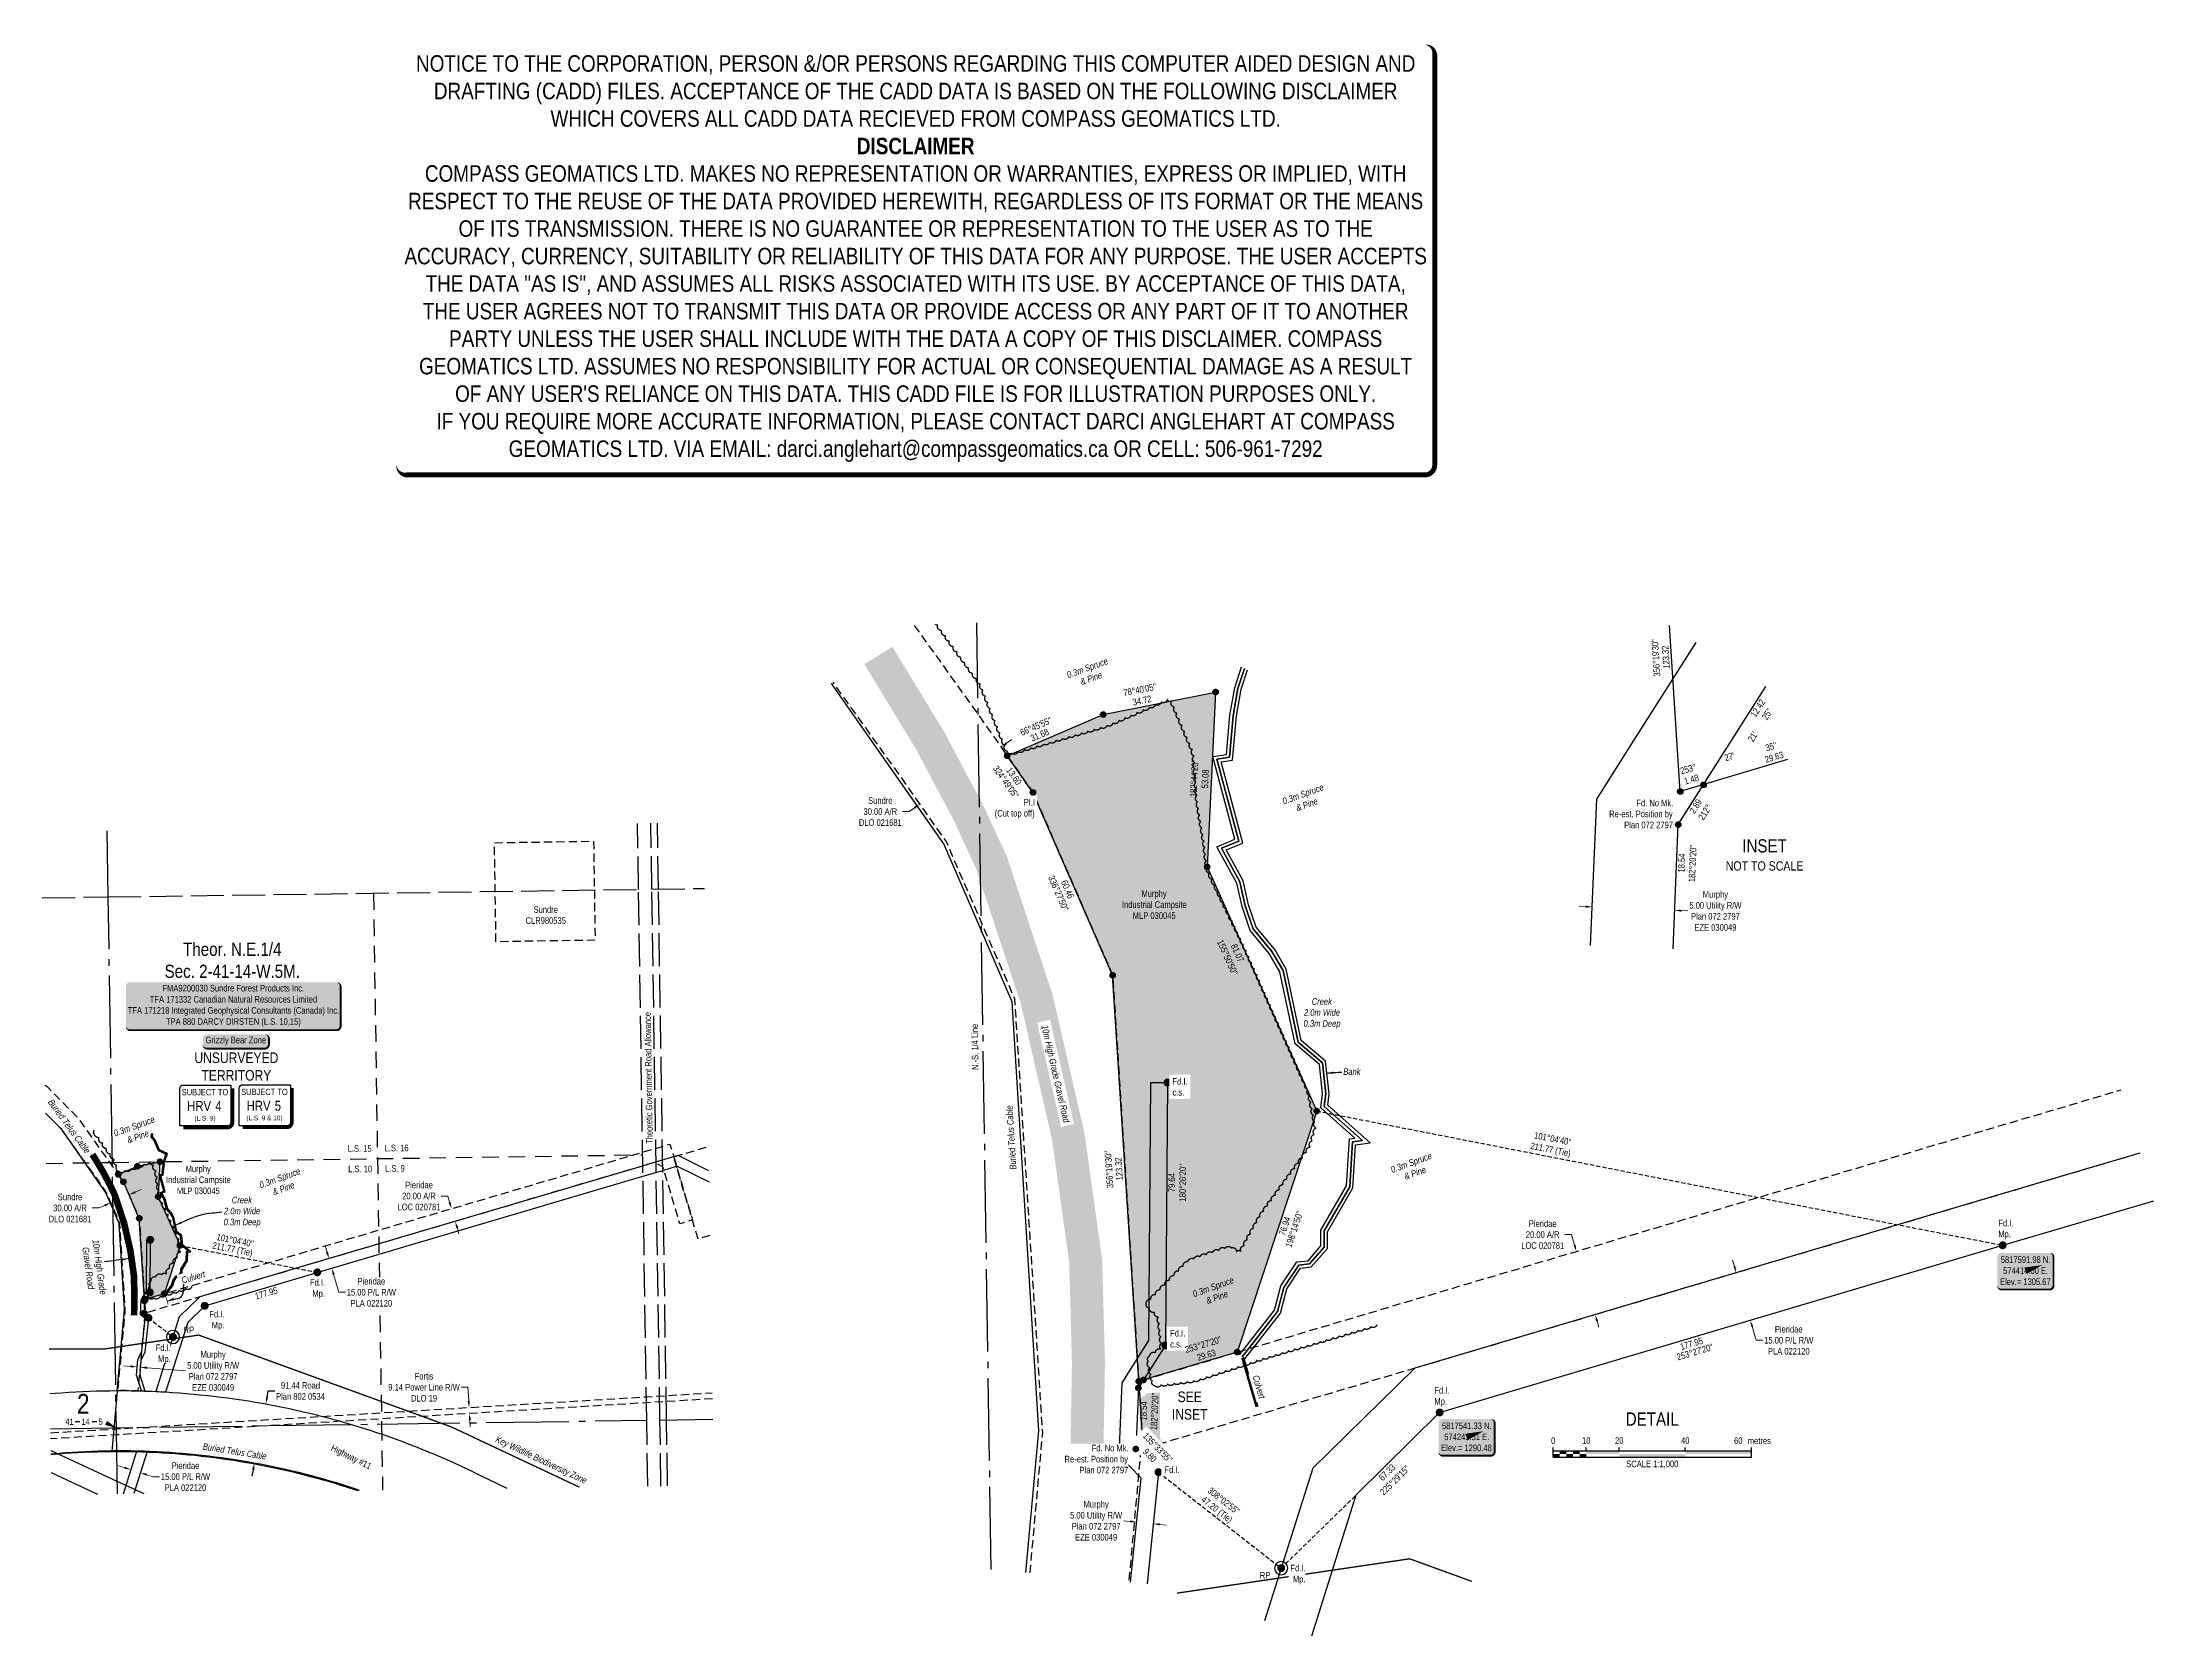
# Model space of a CAD drawing. Extents: x 573998 to 577194, y 5817042 to 5819455.
import ezdxf
from ezdxf.enums import TextEntityAlignment as Align

# ---------------------------------------------------------------- set-up
doc = ezdxf.new("R2010")
doc.units = 0
doc.header["$LTSCALE"] = 5
doc.header["$PDSIZE"] = 0.5
for name, pattern in [('0', [1, 1, 0]), ('DASHDOT2', [12.7, 6.35, -3.175, 0, -3.175]), ('foc-ACCESSROAD', [3.75, 2.5, -1.25]), ('foc-FLOWLINE', [3.75, 2.5, -1.25]), ('foc-LSD', [8, 5, -3]), ('foc-QUARTERLINE', [33, 25, -3, 2, -3]), ('foc-TIELINE', [1.875, 1.25, -0.625]), ('foc-TRAV', [1.875, 1.25, -0.625]), ('foc-UNSURVEYED', [12.5, 10, -2.5]), ('foc-WHEELTRACKS', [2, 0.4, -1.6])]:
    doc.linetypes.add(name, pattern=pattern)
doc.layers.get('Defpoints').update_dxf_attribs({"color": 9})
for name, color, linetype in [('10', 1, 'Continuous'), ('35', 37, 'Continuous'), ('9', 3, 'Continuous'), ('AS-ROADS', 254, 'Continuous'), ('AS-TELEPHONE-T', 224, 'Continuous'), ('AS-TELUS', 224, 'foc-TEL'), ('AS-UNDERLAY-H', 141, 'Continuous'), ('AS-WILDLIFE', 131, 'DASHDOT2'), ('AS-WILDLIFE-BLOCK', 131, 'Continuous'), ('C-EZE', 13, 'foc-FLOWLINE'), ('C-SYMBOL', 7, 'Continuous'), ('CG-NOTES', 7, 'Continuous'), ('CTW', 7, 'Continuous'), ('DETAIL-T', 7, 'Continuous'), ('F-AR', 190, 'foc-ACCESSROAD'), ('F-EZE', 190, 'foc-FLOWLINE'), ('F-RW', 190, 'Continuous'), ('F-WS', 190, 'foc-ACCESSROAD'), ('L-BD', 7, 'Continuous'), ('L-MON', 1, 'Continuous'), ('L-ROAD-T', 7, 'Continuous'), ('L-SECLBL', 7, 'Continuous'), ('L-SECQ', 8, 'foc-QUARTERLINE'), ('L-SECTION-LSD', 7, 'foc-LSD'), ('L-TIE', 7, 'foc-TIELINE'), ('L-TITLEDB', 4, 'Continuous'), ('L-TITLEDB-T', 4, 'Continuous'), ('L-UNS-T', 3, 'Continuous'), ('L-USEC', 7, 'foc-UNSURVEYED'), ('P-PROPOSED', 10, 'Continuous'), ('P-PROPOSED-H', 21, 'Continuous'), ('P-TRAV', 4, 'foc-TRAV'), ('T-BUSH', 110, '0'), ('T-BUSH-T', 110, 'Continuous'), ('T-CREEK', 160, 'Continuous'), ('T-SLOPE', 48, 'Continuous'), ('T-WATER-P3', 160, 'foc-WHEELTRACKS'), ('T-WATER-T', 170, 'Continuous')]:
    doc.layers.add(name, color=color, linetype=linetype)
for name, color, linetype, lineweight in [('AS-GENERAL', 48, 'Continuous', 18), ('C-EZE-T', 13, 'Continuous', 9), ('C-WS-T', 13, 'Continuous', 9), ('F-AR-T', 190, 'Continuous', 9), ('F-EZE-T', 190, 'Continuous', 9), ('F-RW-T', 190, 'Continuous', 9), ('F-WS-T', 190, 'Continuous', 9), ('T-TEXT', 48, 'Continuous', 18)]:
    doc.layers.add(name, color=color, linetype=linetype, lineweight=lineweight)
doc.layers.add('DISCLAIMER', color=7, linetype='Continuous', plot=False)
doc.styles.add('100L', font='ARIALN.TTF', dxfattribs={"height": 11})
doc.styles.add('175L', font='ARIALN.TTF', dxfattribs={"height": 20})
doc.styles.add('240', font='ARIALN.TTF', dxfattribs={"height": 30})
doc.styles.add('80', font='ARIALN.TTF', dxfattribs={"height": 10})
doc.styles.add('80CG', font='ARIALN.TTF', dxfattribs={"height": 10})
doc.styles.add('80L', font='ARIALN.TTF', dxfattribs={"height": 10})
doc.styles.add('foc-LtypeFont', font='ARIALN.TTF', dxfattribs={"height": 7.35})
doc.styles.add('HRV', font='ARIALN.TTF', dxfattribs={"height": 3})
doc.styles.add('SIMPLEX', font='ARIALN.TTF')
doc.linetypes.add('foc-TEL', pattern='A,2,-1,["T",foc-LtypeFont,S=0.2,R=0,X=-0.425,Y=-0.75],-1.24,8', length=12.24)
doc.linetypes.add('foc-TEL-NOLINE', pattern='A,0,-2,["T",foc-LtypeFont,S=0.2,R=0,X=-0.425,Y=-0.75],-10.24', length=12.24)
doc.linetypes.add('foc-TOPO-flowdirection-NOLINE', pattern='A,0,[">",foc-LtypeFont,S=0.3,R=0,X=0,Y=-0.945],-20,[">",foc-LtypeFont,S=0.3,R=0,X=0,Y=-0.945],0', length=20)
doc.dimstyles.new('Compass 5 000', dxfattribs={"dimscale": 5, "dimtxt": 9, "dimasz": 2, "dimexe": 0.2, "dimexo": 0.0625, "dimgap": 0.5, "dimtad": 0, "dimtih": 1, "dimtoh": 1, "dimzin": 0, "dimdsep": 46, "dimtxsty": '80CG', "dimcen": 0.1, "dimse1": 1, "dimse2": 1, "dimclrd": 256, "dimclrt": 256, "dimaunit": 1, "dimadec": 4, "dimazin": 0, "dimtfac": 0.06, "dimtofl": 0, "dimtmove": 0, "dimatfit": 1, "dimfxl": 0.2, "dimtolj": 1, "dimtzin": 0, "dimlwd": -1, "dimarcsym": 0})

msp = doc.modelspace()

# ---------------------------------------------------------------- texts
at = {"layer": 'AS-TELEPHONE-T', "char_height": 9.99684, "attachment_point": 1, "style": '80L'}
for insert, rotation in [((574013.576, 5817855.674), 306.190243), ((575462.561, 5817746.996), 93.552384), ((574241.361, 5817333.499), 350.912313)]:
    msp.add_mtext_dynamic_manual_height_columns('\\pi0.29888;{\\fArial Narrow|b0|i1|c0|p34;Buried Telus Cable}', width=97.20438, gutter_width=49.973, heights=[0], dxfattribs=dict(at, insert=insert, rotation=rotation))
at = {"layer": 'AS-WILDLIFE', "insert": (574752.653, 5817306.649), "char_height": 10, "attachment_point": 5, "rotation": 334.798879, "style": '240'}
msp.add_mtext_dynamic_manual_height_columns('{\\fArial Narrow|b0|i1|c0|p34;Key Wildlife Biodiversity Zone}', width=150.71392, gutter_width=45, heights=[0], dxfattribs=at)
at = {"layer": 'C-SYMBOL', "color": 3, "insert": (574285.273, 5818091.35), "char_height": 19.98926, "width": 203.13315, "attachment_point": 2, "style": '175L'}
msp.add_mtext('Theor. N.E.1/4\\PSec. 2-41-14-W.5M.', dxfattribs=at)
at = {"layer": 'C-WS-T', "attachment_point": 1, "style": '80L'}
for s, width, gutter_width, insert, char_height in [('\\pi30.19078;Murphy\\P\\pi0.59538;Industrial Campsite\\P\\pi17.00205;MLP 030045', 97.60591, 249.866, (575631.565, 5818170.691), 9.99467), ('\\pi30.19067;Murphy\\P\\pi0.59538;Industrial Campsite\\P\\pi17.00198;MLP 030045', 97.60554, 49.973, (574184.412, 5817753.821), 9.99463)]:
    msp.add_mtext_dynamic_manual_height_columns(s, width=width, gutter_width=gutter_width, heights=[0], dxfattribs=dict(at, insert=insert, char_height=char_height))
at = {"layer": 'DETAIL-T', "color": 3, "attachment_point": 5, "style": '80CG'}
for s, insert, char_height, width in [('INSET\\P{\\H0.7x;NOT TO SCALE}', (576605.101, 5818224.2), 19.98934, 116.91253), ('SEE\\PINSET', (575734.783, 5817390.038), 15.9915, 53.76297), ('DETAIL', (576435.045, 5817369.811), 19.9893, 223.73866)]:
    msp.add_mtext(s, dxfattribs=dict(at, insert=insert, char_height=char_height, width=width))
at = {"layer": 'F-WS-T', "insert": (574710.541, 5818146.495), "char_height": 9.99463, "attachment_point": 1, "style": '80L'}
msp.add_mtext_dynamic_manual_height_columns('\\pi30.85198;Sundre\\P\\pi18.76434;CLR980535', width=97.60554, gutter_width=49.973, heights=[0], dxfattribs=at)
at = {"layer": 'L-BD', "style": '80L'}
for s, height, rotation, p in [("356°19'30''", 9.99467, 93.6745, (576440.576, 5818522.888)), ('123.32', 9.9947, 93.6745, (576455.537, 5818523.849)), ("66°45'55''", 9.9947, 23.2352, (575502.021, 5818419.015)), ('31.68', 9.9947, 23.2352, (575507.64, 5818405.927)), ("324°49'05''", 9.99467, 305.1813, (575456.552, 5818334.998)), ('13.60', 9.9947, 305.1813, (575468.806, 5818343.636)), ("336°27'50''", 9.99467, 293.5363, (575536.09, 5818166.215)), ('60.46', 9.9947, 293.5363, (575549.835, 5818172.202)), ("356°19'30''", 9.99467, 93.6745, (575612.533, 5817747.749)), ('123.32', 9.9947, 93.6745, (575627.494, 5817748.71)), ("198°14'50''", 9.99467, 71.7533, (575892.791, 5817657.417)), ("101°04'40''", 9.99467, 348.9217, (574289.58, 5817640.519)), ('76.94', 9.9947, 71.7533, (575878.552, 5817662.111)), ('211.77 (Tie)', 9.99467, 348.9217, (574285.347, 5817625.977)), ('177.95', 9.9947, 16.5448, (574336.671, 5817560.37)), ('177.95', 9.9947, 16.5448, (576494.526, 5817483.9)), ("253°27'20''", 9.99467, 16.5448, (576499.799, 5817471.454))]:
    msp.add_text(s, height=height, rotation=rotation, dxfattribs=at).set_placement(p, align=Align.MIDDLE)
at = {"layer": 'L-BD', "attachment_point": 2, "style": '80L'}
for s, insert, char_height, width, rotation in [("12.42\\P25''", (576590.742, 5818449.255), 9.9947, 56.27734, 57.638843), ("\\P21'", (576569.065, 5818415.046), 9.9947, 56.27734, 57.638843), ("35''\\P29.63", (576613.49, 5818393.223), 9.9947, 28.2091, 16.540413), ('253°\\P1.48', (576488.243, 5818359.364), 9.9947, 23.85944, 16.540413), ("27'", (576550.567, 5818377.802), 9.9947, 56.27734, 16.540413), ('2.89\\P212°', (576496.551, 5818300.612), 9.9947, 56.27734, 57.638843), ("18.54\\P182°20'20''", (576474.404, 5818212.169), 9.99467, 56.27734, 87.609804), ("81.07\\P155°50'50''", (575811.793, 5818077.815), 9.99467, 64.68602, 294.153107), ("101°04'40''\\P211.77 (Tie)", (576285.331, 5817799.392), 9.99467, 60.89531, 348.9217), ("79.64\\P180°26'20''", (575702.493, 5817727.87), 9.99467, 60.89531, 89.560883), ("253°27'20''\\P29.63", (575753.859, 5817487.503), 9.99467, 23.85944, 16.544778), ("67.33\\P225°29'15''", (576030.096, 5817292.526), 9.99467, 60.89531, 44.702325), ("308°02'55''\\P47.20 (Tie)", (575789.385, 5817249.897), 9.99467, 60.89531, 321.951918)]:
    msp.add_mtext(s, dxfattribs=dict(at, insert=insert, char_height=char_height, width=width, rotation=rotation))
at = {"layer": 'L-BD', "insert": (575736.564, 5818340.479), "char_height": 9.99467, "width": 58.00604, "attachment_point": 2, "rotation": 87.2613, "style": '80L', "bg_fill": 1, "box_fill_scale": 1.1, "bg_fill_color": 21, "bg_fill_transparency": 0}
msp.add_mtext("182°44'20''\\P53.08", dxfattribs=at)
at = {"layer": 'L-ROAD-T', "style": '80L'}
msp.add_text('Theoretic Government Road Allowance', height=9.99463, rotation=90.879613, dxfattribs=at).set_placement((574915.392, 5817886.393), align=Align.MIDDLE_CENTER)
at = {"layer": 'L-SECQ', "insert": (575405.114, 5817898.401), "char_height": 9.99467, "attachment_point": 1, "rotation": 90.880143, "style": '80L'}
msp.add_mtext_dynamic_manual_height_columns('N.-S. 1/4 Line', width=72.15564, gutter_width=49.973, heights=[0], dxfattribs=at)
at = {"layer": 'L-TITLEDB-T', "insert": (574413.919, 5817343.498), "char_height": 9.99072, "attachment_point": 1, "rotation": 333.697137, "style": '80L'}
msp.add_mtext_dynamic_manual_height_columns('\\pi26.88458;Highway #11', width=116.93015, gutter_width=99.907, heights=[0], dxfattribs=at)
at = {"layer": 'L-UNS-T', "color": 3, "insert": (574291.504, 5817903.607), "char_height": 15.99141, "attachment_point": 5, "style": '80L'}
msp.add_mtext_dynamic_manual_height_columns('UNSURVEYED TERRITORY', width=126.34587, gutter_width=47.474, heights=[0], dxfattribs=at)
at = {"layer": 'T-BUSH-T', "char_height": 9.99467, "attachment_point": 1, "rotation": 20, "style": '80L'}
for insert in [(575547.237, 5818500.897), (575873.694, 5818309.825), (574104.102, 5817806.784), (574324.559, 5817728.325), (576037.601, 5817751.624), (575737.767, 5817563.38)]:
    msp.add_mtext_dynamic_manual_height_columns('\\pi0.45562;{\\fArial Narrow|b0|i1|c0|p34;0.3m Spruce\\P\\pi16.09189;& Pine}', width=64.73122, gutter_width=47.475, heights=[0], dxfattribs=dict(at, insert=insert))
at = {"layer": 'T-TEXT', "insert": (575964.089, 5817901.138), "char_height": 9.98938, "attachment_point": 1, "style": '80L'}
msp.add_mtext_dynamic_manual_height_columns('{\\fArial Narrow|b0|i1|c0|p34; Bank}', width=29.9885, gutter_width=49.973, heights=[0], dxfattribs=at)
at = {"layer": 'T-WATER-T', "char_height": 9.98938, "attachment_point": 1, "style": '80L'}
for insert in [(575906.683, 5818007.218), (574271.764, 5817706.575)]:
    msp.add_mtext_dynamic_manual_height_columns('\\pi12.87056;{\\fArial Narrow|b0|i1|c0|p34;Creek\\P\\pi1.0482;2.0m Wide\\P\\pi0.45538;0.3m Deep}', width=55.8319, gutter_width=49.973, heights=[0], dxfattribs=dict(at, insert=insert))

# ---------------------------------------------------------------- blocks, each defined once
blk = doc.blocks.new('L-SECLBL')
at = {"layer": '9', "color": 7}
for p, q in [((-5.1, -27.8), (-12.3, -27.8)), ((20.7, -27.8), (13.5, -27.8))]:
    blk.add_line(p, q, dxfattribs=at)
at = {"layer": '10', "color": 2, "style": 'SIMPLEX'}
blk.add_attdef('SEC', text='', height=30, dxfattribs=at).set_placement((0, 0), align=Align.MIDDLE)
at = {"layer": '10', "color": 5, "style": '80L'}
blk.add_attdef('TWP', text='', height=9.5, dxfattribs=at).set_placement((-14.4, -27.4), align=Align.MIDDLE_RIGHT)
blk.add_attdef('RGE', text='', height=9.5, dxfattribs=at).set_placement((3.6, -27.4), align=Align.MIDDLE_CENTER)
blk.add_attdef('MER', text='', height=9.5, dxfattribs=at).set_placement((23.2, -27.4), align=Align.MIDDLE_LEFT)
blk = doc.blocks.new('*D430')
at = {"layer": 'Defpoints', "color": 0, "transparency": 16777216}
for p in [(574430.8, 5817612.6), (574435, 5817598.2), (574435.9, 5817598.5)]:
    blk.add_point(p, dxfattribs=at)
at = {"layer": 'F-RW-T', "transparency": 16777216}
for p, q in [((574428.8, 5817622.4), (574426, 5817632)), ((574438.7, 5817588.9), (574446.7, 5817561.8)), ((574446.7, 5817561.8), (574456.7, 5817561.8))]:
    blk.add_line(p, q, dxfattribs=at)
for points in [[(574430.4, 5817622.9), (574427.2, 5817621.9), (574431.7, 5817612.8)], [(574440.3, 5817589.3), (574437.1, 5817588.4), (574435.9, 5817598.5)]]:
    blk.add_solid(points, dxfattribs=at)
at = {"layer": 'F-RW-T', "transparency": 16777216, "insert": (574495.8, 5817561.8), "char_height": 10, "attachment_point": 5, "style": '80CG', "bg_fill": 3, "box_fill_scale": 1.1, "bg_fill_color": 256, "bg_fill_true_color": 13158600, "bg_fill_transparency": 0}
blk.add_mtext('\\A1;Pieridae\\P15.00 P/L R/W\\PPLA 022120', dxfattribs=at)
blk = doc.blocks.new('*D432')
at = {"layer": 'Defpoints', "color": 0, "transparency": 16777216}
for p in [(574127.3, 5817278.4), (574141.6, 5817273.9), (574146.3, 5817288.6)]:
    blk.add_point(p, dxfattribs=at)
at = {"layer": 'F-RW-T', "transparency": 16777216}
for p, q in [((574122.4, 5817296.1), (574112.9, 5817299.1)), ((574155.8, 5817285.5), (574165.3, 5817282.5)), ((574165.3, 5817282.5), (574175.3, 5817282.5))]:
    blk.add_line(p, q, dxfattribs=at)
for points in [[(574122.9, 5817297.7), (574121.9, 5817294.5), (574132, 5817293.1)], [(574156.3, 5817287.1), (574155.3, 5817284), (574146.3, 5817288.6)]]:
    blk.add_solid(points, dxfattribs=at)
at = {"layer": 'F-RW-T', "transparency": 16777216, "insert": (574214.4, 5817282.5), "char_height": 10, "attachment_point": 5, "style": '80CG'}
blk.add_mtext('\\A1;Pieridae\\P15.00 P/L R/W\\PPLA 022120', dxfattribs=at)
blk = doc.blocks.new('*D435')
at = {"layer": 'Defpoints', "color": 0, "transparency": 16777216}
for p in [(574617.2, 5817688.5), (574635.8, 5817694), (574641.5, 5817674.8)]:
    blk.add_point(p, dxfattribs=at)
at = {"layer": 'F-AR-T', "transparency": 16777216}
for p, q in [((574611.5, 5817707.6), (574601.5, 5817707.6)), ((574614.3, 5817698.1), (574611.5, 5817707.6)), ((574625.7, 5817659.7), (574628.5, 5817650.1))]:
    blk.add_line(p, q, dxfattribs=at)
for points in [[(574615.9, 5817698.5), (574612.7, 5817697.6), (574617.2, 5817688.5)], [(574627.2, 5817660.2), (574624.1, 5817659.2), (574622.8, 5817669.3)]]:
    blk.add_solid(points, dxfattribs=at)
at = {"layer": 'F-AR-T', "transparency": 16777216, "insert": (574568, 5817707.6), "char_height": 10, "attachment_point": 5, "style": '80CG'}
blk.add_mtext('\\A1;Pieridae\\P20.00 A/R\\PLOC 020781', dxfattribs=at)
blk = doc.blocks.new('*D438')
at = {"layer": 'Defpoints', "color": 0, "transparency": 16777216}
for p in [(574643.8, 5817387.3), (574643.8, 5817387.3), (574644.3, 5817378.2)]:
    blk.add_point(p, dxfattribs=at)
at = {"layer": 'F-EZE-T', "transparency": 16777216}
for p, q in [((574641.9, 5817417.9), (574631.9, 5817417.9)), ((574643.2, 5817397.3), (574641.9, 5817417.9)), ((574645, 5817368.2), (574645.6, 5817358.2))]:
    blk.add_line(p, q, dxfattribs=at)
for points in [[(574644.9, 5817397.4), (574641.5, 5817397.2), (574643.8, 5817387.3)], [(574646.6, 5817368.3), (574643.3, 5817368.1), (574644.3, 5817378.2)]]:
    blk.add_solid(points, dxfattribs=at)
at = {"layer": 'F-EZE-T', "transparency": 16777216, "insert": (574575.6, 5817417.9), "char_height": 10, "attachment_point": 5, "style": '80CG'}
blk.add_mtext('\\A1;Fortis\\P9.14 Power Line R/W\\PDLO 19', dxfattribs=at)
blk = doc.blocks.new('*U420')
h = blk.add_hatch(color=255)
edge = h.paths.add_edge_path()
edge.add_line((-156.5, -37), (156.5, -37))
edge.add_arc((156.5, -31), 6, 270, 360)
edge.add_line((162.5, -31), (162.5, 29.5))
edge.add_arc((156.5, 29.5), 6, 0, 90)
edge.add_line((156.5, 35.5), (-156.5, 35.5))
edge.add_arc((-156.5, 29.5), 6, 90, 180)
edge.add_line((-162.5, 29.5), (-162.5, -31))
edge.add_arc((-156.5, -31), 6, 180, 270)
at = {"color": 44, "flags": 128}
blk.add_lwpolyline([(-156.5, -37, 3, 3, 0), (156.5, -37, 3, 3, 0.414214), (162.5, -31, 3, 3, 0), (162.5, 29.5, 3, 0, 0.414214), (156.5, 35.5, 0, 0, 0), (-156.5, 35.5, 0, 0, 0.414214), (-162.5, 29.5, 0, 0, 0), (-162.5, -31, 0, 3, 0.414214)], format="xyseb", close=True, dxfattribs=at)
at = {"color": 44, "style": '80'}
blk.add_attdef('ENTER_TEXT_001', (-36, -5), '', height=10, dxfattribs=at)
blk = doc.blocks.new('*U421')
h = blk.add_hatch(color=255)
edge = h.paths.add_edge_path()
edge.add_line((-44, -11.5), (44, -11.5))
edge.add_arc((44, -5.5), 6, 270, 360)
edge.add_line((50, -5.5), (50, 4))
edge.add_arc((44, 4), 6, 0, 90)
edge.add_line((44, 10), (-44, 10))
edge.add_arc((-44, 4), 6, 90, 180)
edge.add_line((-50, 4), (-50, -5.5))
edge.add_arc((-44, -5.5), 6, 180, 270)
at = {"color": 131, "flags": 128}
blk.add_lwpolyline([(-44, -11.5, 3, 3, 0), (44, -11.5, 3, 3, 0.414214), (50, -5.5, 3, 3, 0), (50, 4, 3, 0, 0.414214), (44, 10, 0, 0, 0), (-44, 10, 0, 0, 0.414214), (-50, 4, 0, 0, 0), (-50, -5.5, 0, 3, 0.414214)], format="xyseb", close=True, dxfattribs=at)
at = {"color": 131, "style": '80'}
blk.add_attdef('ENTER_TEXT_001', (-36, -5), '', height=10, dxfattribs=at)
blk = doc.blocks.new('HRV')
blk.add_lwpolyline([(-35.1, 31.6), (37.2, 31.6), (37.2, -25.5, -0.414214), (32.2, -30.5), (-40.1, -30.5), (-40.1, 26.6, -0.414214)], format="xyb", close=True)
at = {"const_width": 5, "flags": 128}
blk.add_lwpolyline([(-35.1, -33), (32.2, -33, 0.414214), (39.7, -25.5), (39.7, 26.6)], format="xyb", dxfattribs=at)
at = {"style": '80L'}
blk.add_text('SUBJECT TO', height=9.5, dxfattribs=at).set_placement((-2, 13.1), align=Align.BOTTOM_CENTER)
blk.add_attdef('(N.W.1/4 00)', text='', height=7.12, dxfattribs=at).set_placement((-2, -24.4), align=Align.BOTTOM_CENTER)
at = {"layer": 'CTW', "color": 3, "style": 'HRV'}
blk.add_text('HRV', height=15, dxfattribs=at).set_placement((-10.9, -0.2), align=Align.MIDDLE_CENTER)
blk.add_attdef('0', text='', height=15, dxfattribs=at).set_placement((18.3, -0.2), align=Align.MIDDLE_CENTER)
blk = doc.blocks.new('fdia')
at = {"color": 255, "const_width": 1}
blk.add_lwpolyline([(-0.5, 0, 1), (0.5, 0, 1)], format="xyb", close=True, dxfattribs=at)
blk = doc.blocks.new('Fdiaa')
blk.add_blockref('fdia', (0, 0))
blk = doc.blocks.new('fdib')
at = {"color": 1, "const_width": 1.6}
blk.add_lwpolyline([(-0.4, 0, 1), (0.4, 0, 1)], format="xyb", close=True, dxfattribs=at)
at = {"color": 1}
blk.add_circle((0, 0), 0.8, dxfattribs=at)
blk = doc.blocks.new('Fdibb')
blk.add_blockref('fdib', (0, 0))
blk = doc.blocks.new('fdicc')
for name in ['Fdibb', 'Fdiaa']:
    blk.add_blockref(name, (0, 0))
blk = doc.blocks.new('FDI')
blk.add_blockref('fdicc', (0, 0))
blk = doc.blocks.new('PLIA')
at = {"color": 255, "const_width": 1}
blk.add_lwpolyline([(-0.5, 0, 1), (0.5, 0, 1)], format="xyb", close=True, dxfattribs=at)
blk = doc.blocks.new('PLIAA')
blk.add_blockref('PLIA', (0, 0))
blk = doc.blocks.new('PLIB')
at = {"color": 1}
blk.add_circle((0, 0), 0.8, dxfattribs=at)
blk = doc.blocks.new('PLIBB')
blk.add_blockref('PLIB', (0, 0))
blk = doc.blocks.new('PLICC')
for name in ['PLIAA', 'PLIBB']:
    blk.add_blockref(name, (0, 0))
blk = doc.blocks.new('PLI')
blk.add_blockref('PLICC', (0, 0))
blk = doc.blocks.new('*D442')
at = {"layer": 'C-EZE-T', "transparency": 16777216}
for p, q in [((574131.3, 5817449.6), (574121.3, 5817450.4)), ((574156.2, 5817447.5), (574214.6, 5817442.6))]:
    blk.add_line(p, q, dxfattribs=at)
for points in [[(574131.4, 5817451.3), (574131.1, 5817447.9), (574141.2, 5817448.8)], [(574156.3, 5817449.2), (574156, 5817445.8), (574146.2, 5817448.3)]]:
    blk.add_solid(points, dxfattribs=at)
at = {"layer": 'Defpoints', "color": 0, "transparency": 16777216}
for p in [(574141.3, 5817448.9), (574146.2, 5817448.5), (574146.2, 5817448.3)]:
    blk.add_point(p, dxfattribs=at)
at = {"layer": 'C-EZE-T', "transparency": 16777216, "insert": (574256.3, 5817442.6), "char_height": 10, "attachment_point": 5, "style": '80CG'}
blk.add_mtext('\\A1;Murphy\\P5.00 Utility R/W\\PPlan 072 2797\\PEZE 030049', dxfattribs=at)
blk = doc.blocks.new('RP')
at = {"layer": '35', "color": 3}
blk.add_circle((0, 0), 10, dxfattribs=at)
at = {"layer": '35', "color": 3, "style": '80'}
blk.add_attdef('RP_001', (-32.4, 5.8), '', height=10, dxfattribs=at)
blk = doc.blocks.new('*U317')
at = {"color": 0}
for p, q in [((-150, 0), (-150, 15)), ((-150, 10), (150.2, 10)), ((-150, 0), (150.2, 0)), ((-100, 10), (-100, 15)), ((-50, 10), (-50, 15)), ((50, 10), (50, 15)), ((150.2, 0), (150.2, 15))]:
    blk.add_line(p, q, dxfattribs=at)
for points in [[(-150, 5), (-140, 5), (-150, 0), (-140, 0)], [(-140, 10), (-130, 10), (-140, 5), (-130, 5)], [(-130, 5), (-120, 5), (-130, 0), (-120, 0)], [(-120, 10), (-110, 10), (-120, 5), (-110, 5)], [(-110, 5), (-100, 5), (-110, 0), (-100, 0)], [(-100, 10), (-50, 10), (-100, 5), (-50, 5)], [(-50, 5), (50, 5), (-50, 0), (50, 0)], [(50, 10), (150.2, 10), (50, 5), (150.2, 5)]]:
    blk.add_solid(points, dxfattribs=at)
at = {"color": 0, "style": '80'}
blk.add_text('metres', height=10, dxfattribs=at).set_placement((162.2, 20), align=Align.CENTER)
at = {"color": 0, "char_height": 10, "style": '80'}
for s, insert, attachment_point in [('0', (-150, 30.2), 2), ('10', (-100, 30.2), 2), ('20', (-50, 30.2), 2), ('40', (50, 30.2), 2), ('60', (136.7, 30.2), 3), ('SCALE 1:1,000', (0.1, -5), 2)]:
    blk.add_mtext(s, dxfattribs=dict(at, insert=insert, attachment_point=attachment_point))
blk = doc.blocks.new('*U449')
h = blk.add_hatch(color=254)
edge = h.paths.add_edge_path()
edge.add_line((-36.5, -28.5), (36.5, -28.5))
edge.add_arc((36.5, -22.5), 6, 270, 360)
edge.add_line((42.5, -22.5), (42.5, 21))
edge.add_arc((36.5, 21), 6, 0, 90)
edge.add_line((36.5, 27), (-36.5, 27))
edge.add_arc((-36.5, 21), 6, 90, 180)
edge.add_line((-42.5, 21), (-42.5, -22.5))
edge.add_arc((-36.5, -22.5), 6, 180, 270)
at = {"color": 1, "flags": 128}
blk.add_lwpolyline([(-36.5, -28.5, 3, 3, 0), (36.5, -28.5, 3, 3, 0.414214), (42.5, -22.5, 3, 3, 0), (42.5, 21, 3, 0, 0.414214), (36.5, 27, 0, 0, 0), (-36.5, 27, 0, 0, 0.414214), (-42.5, 21, 0, 0, 0), (-42.5, -22.5, 0, 3, 0.414214)], format="xyseb", close=True, dxfattribs=at)
blk.add_lwpolyline([(25.7, 8.6, 0, 10, 0), (0, 0, 5, 5, 0)], format="xyseb", dxfattribs=at)
at = {"color": 1, "style": '80'}
blk.add_attdef('ENTER_TEXT_001', (-36, -5), '', height=10, dxfattribs=at)
blk = doc.blocks.new('*D452')
at = {"layer": 'Defpoints', "color": 0, "transparency": 16777216}
for p in [(574335.9, 5817392.7), (574336, 5817392.7), (574318.7, 5817303)]:
    blk.add_point(p, dxfattribs=at)
at = {"layer": 'L-TITLEDB-T', "transparency": 16777216}
for p, q in [((574337.9, 5817402.5), (574339.8, 5817412.3)), ((574339.8, 5817412.3), (574349.8, 5817412.3)), ((574316.9, 5817293.1), (574315, 5817283.3))]:
    blk.add_line(p, q, dxfattribs=at)
for points in [[(574336.3, 5817402.8), (574339.5, 5817402.2), (574336, 5817392.7)], [(574315.3, 5817293.4), (574318.6, 5817292.8), (574318.8, 5817303)]]:
    blk.add_solid(points, dxfattribs=at)
at = {"layer": 'L-TITLEDB-T', "transparency": 16777216, "insert": (574388.5, 5817412.3), "char_height": 10, "attachment_point": 5, "style": '80CG'}
blk.add_mtext('\\A1;91.44 Road\\PPlan 802 0534', dxfattribs=at)
blk = doc.blocks.new('*D454')
at = {"layer": 'Defpoints', "color": 0, "transparency": 16777216}
for p in [(575436.1, 5818406.2), (575313.2, 5818320.1), (575326.3, 5818301.4)]:
    blk.add_point(p, dxfattribs=at)
at = {"layer": 'F-AR-T', "transparency": 16777216}
for p, q in [((575457.4, 5818393.3), (575465.6, 5818399)), ((575309.9, 5818289.9), (575299.9, 5818289.9)), ((575318.1, 5818295.7), (575309.9, 5818289.9))]:
    blk.add_line(p, q, dxfattribs=at)
for points in [[(575456.4, 5818394.7), (575458.3, 5818391.9), (575449.2, 5818387.5)], [(575317.1, 5818297), (575319, 5818294.3), (575326.3, 5818301.4)]]:
    blk.add_solid(points, dxfattribs=at)
at = {"layer": 'F-AR-T', "transparency": 16777216, "insert": (575266.4, 5818289.9), "char_height": 10, "attachment_point": 5, "style": '80CG'}
blk.add_mtext('\\A1;Sundre\\P30.00 A/R\\PDLO 021681', dxfattribs=at)
blk = doc.blocks.new('*D455')
at = {"layer": 'Defpoints', "color": 0, "transparency": 16777216}
for p in [(574101.4, 5817697.5), (574101.5, 5817697.3), (574129, 5817709.3)]:
    blk.add_point(p, dxfattribs=at)
at = {"layer": 'F-AR-T', "transparency": 16777216}
for p, q in [((574138.1, 5817713.4), (574147.3, 5817717.4)), ((574083.1, 5817689.5), (574073.1, 5817689.5)), ((574092.3, 5817693.5), (574083.1, 5817689.5))]:
    blk.add_line(p, q, dxfattribs=at)
for points in [[(574137.5, 5817715), (574138.8, 5817711.9), (574129, 5817709.4)], [(574091.6, 5817695), (574092.9, 5817691.9), (574101.4, 5817697.5)]]:
    blk.add_solid(points, dxfattribs=at)
at = {"layer": 'F-AR-T', "transparency": 16777216, "insert": (574039.6, 5817689.5), "char_height": 10, "attachment_point": 5, "style": '80CG'}
blk.add_mtext('\\A1;Sundre\\P30.00 A/R\\PDLO 021681', dxfattribs=at)
blk = doc.blocks.new('*D456')
at = {"layer": 'C-EZE-T', "transparency": 16777216}
for p, q in [((575644.7, 5817214.7), (575634.8, 5817215.7)), ((575689.5, 5817210.1), (575699.4, 5817209.1))]:
    blk.add_line(p, q, dxfattribs=at)
for points in [[(575644.9, 5817216.4), (575644.5, 5817213.1), (575654.7, 5817213.7)], [(575689.6, 5817211.8), (575689.3, 5817208.5), (575679.5, 5817211.1)]]:
    blk.add_solid(points, dxfattribs=at)
at = {"layer": 'Defpoints', "color": 0, "transparency": 16777216}
for p in [(575654.7, 5817213.7), (575654.9, 5817216.1), (575679.8, 5817213.5)]:
    blk.add_point(p, dxfattribs=at)
at = {"layer": 'C-EZE-T', "transparency": 16777216, "insert": (575593.1, 5817215.7), "char_height": 10, "attachment_point": 5, "style": '80CG'}
blk.add_mtext('\\A1;Murphy\\P5.00 Utility R/W\\PPlan 072 2797\\PEZE 030049', dxfattribs=at)
blk = doc.blocks.new('*D457')
at = {"layer": 'Defpoints', "color": 0, "transparency": 16777216}
for p in [(576320.2, 5817623.7), (576322.2, 5817624.3), (576350.6, 5817528.5)]:
    blk.add_point(p, dxfattribs=at)
at = {"layer": 'F-AR-T', "transparency": 16777216}
for p, q in [((576312.7, 5817649.1), (576302.7, 5817649.1)), ((576317.4, 5817633.3), (576312.7, 5817649.1)), ((576351.5, 5817518.4), (576354.4, 5817508.8))]:
    blk.add_line(p, q, dxfattribs=at)
for points in [[(576319, 5817633.8), (576315.8, 5817632.8), (576320.2, 5817623.7)], [(576353.1, 5817518.8), (576349.9, 5817517.9), (576348.7, 5817527.9)]]:
    blk.add_solid(points, dxfattribs=at)
at = {"layer": 'F-AR-T', "transparency": 16777216, "insert": (576269.2, 5817649.1), "char_height": 10, "attachment_point": 5, "style": '80CG'}
blk.add_mtext('\\A1;Pieridae\\P20.00 A/R\\PLOC 020781', dxfattribs=at)
blk = doc.blocks.new('*D458')
at = {"layer": 'Defpoints', "color": 0, "transparency": 16777216}
for p in [(576576.9, 5817595.7), (576583.6, 5817519.5), (576598.3, 5817523.9)]:
    blk.add_point(p, dxfattribs=at)
at = {"layer": 'F-RW-T', "transparency": 16777216}
for p, q in [((576559.4, 5817601), (576556.5, 5817610.5)), ((576586.4, 5817509.9), (576592.6, 5817489.1)), ((576592.6, 5817489.1), (576602.6, 5817489.1))]:
    blk.add_line(p, q, dxfattribs=at)
for points in [[(576561, 5817601.4), (576557.8, 5817600.5), (576562.2, 5817591.4)], [(576588, 5817510.4), (576584.8, 5817509.5), (576583.6, 5817519.5)]]:
    blk.add_solid(points, dxfattribs=at)
at = {"layer": 'F-RW-T', "transparency": 16777216, "insert": (576641.7, 5817489.1), "char_height": 10, "attachment_point": 5, "style": '80CG'}
blk.add_mtext('\\A1;Pieridae\\P15.00 P/L R/W\\PPLA 022120', dxfattribs=at)
blk = doc.blocks.new('*D474')
at = {"layer": 'C-EZE-T', "transparency": 16777216}
for p, q in [((576334.2, 5818145.9), (576324.2, 5818146.4)), ((576479, 5818139.9), (576489, 5818139.5))]:
    blk.add_line(p, q, dxfattribs=at)
for points in [[(576334.3, 5818147.6), (576334.1, 5818144.3), (576344.2, 5818145.5)], [(576479.1, 5818141.6), (576478.9, 5818138.2), (576469, 5818140.3)]]:
    blk.add_solid(points, dxfattribs=at)
at = {"layer": 'Defpoints', "color": 0, "transparency": 16777216}
for p in [(576343.7, 5818133), (576468.5, 5818127.8), (576469, 5818140.3)]:
    blk.add_point(p, dxfattribs=at)
at = {"layer": 'C-EZE-T', "transparency": 16777216, "insert": (576530.7, 5818139.5), "char_height": 10, "attachment_point": 5, "style": '80CG'}
blk.add_mtext('\\A1;Murphy\\P5.00 Utility R/W\\PPlan 072 2797\\PEZE 030049', dxfattribs=at)
blk = doc.blocks.new('Disclaimer_Legal')
at = {"layer": 'DISCLAIMER', "color": 254, "flags": 128}
blk.add_lwpolyline([(-3613, -1105, 37.5, 37.5, 0), (4096, -1105, 37.5, 37.5, 0.414214), (4171, -1030, 37.5, 37.5, 0), (4171, 2079, 37.5, 0, 0.414214), (4096, 2154, 0, 0, 0), (-3613, 2154, 0, 0, 0.414214), (-3688, 2079, 0, 0, 0), (-3688, -1030, 0, 37.5, 0.414214)], format="xyseb", close=True, dxfattribs=at)
at = {"layer": 'DISCLAIMER', "color": 254, "insert": (242, 534), "char_height": 125, "width": 7717.57, "attachment_point": 5, "style": '80'}
blk.add_mtext('NOTICE TO THE CORPORATION, PERSON &/OR PERSONS REGARDING THIS COMPUTER AIDED DESIGN AND DRAFTING (CADD) FILES. ACCEPTANCE OF THE CADD DATA IS BASED ON THE FOLLOWING DISCLAIMER WHICH COVERS ALL CADD DATA RECIEVED FROM COMPASS GEOMATICS LTD.\\P{\\fArial Narrow|b1|i0|c0|p34;DISCLAIMER}\\PCOMPASS GEOMATICS LTD. MAKES NO REPRESENTATION OR WARRANTIES, EXPRESS OR IMPLIED, WITH RESPECT TO THE REUSE OF THE DATA PROVIDED HEREWITH, REGARDLESS OF ITS FORMAT OR THE MEANS OF ITS TRANSMISSION. THERE IS NO GUARANTEE OR REPRESENTATION TO THE USER AS TO THE ACCURACY, CURRENCY, SUITABILITY OR RELIABILITY OF THIS DATA FOR ANY PURPOSE. THE USER ACCEPTS THE DATA "AS IS", AND ASSUMES ALL RISKS ASSOCIATED WITH ITS USE. BY ACCEPTANCE OF THIS DATA, THE USER AGREES NOT TO TRANSMIT THIS DATA OR PROVIDE ACCESS OR ANY PART OF IT TO ANOTHER PARTY UNLESS THE USER SHALL INCLUDE WITH THE DATA A COPY OF THIS DISCLAIMER. COMPASS GEOMATICS LTD. ASSUMES NO RESPONSIBILITY FOR ACTUAL OR CONSEQUENTIAL DAMAGE AS A RESULT OF ANY USER\'S RELIANCE ON THIS DATA. THIS CADD FILE IS FOR ILLUSTRATION PURPOSES ONLY.\\PIF YOU REQUIRE MORE ACCURATE INFORMATION, PLEASE CONTACT DARCI ANGLEHART AT COMPASS GEOMATICS LTD. VIA EMAIL: darci.anglehart@compassgeomatics.ca OR CELL: 506-961-7292', dxfattribs=at)

# ---------------------------------------------------------------- dimensions: what is measured, and where the dimension line sits
at = {"layer": 'C-EZE-T'}
for base, p1, p2, angle, picture, middle in [((576469.025, 5818140.32), (576343.678, 5818133.007), (576468.502, 5818127.797), 357.609804, '*D474', (576530.696, 5818139.486)), ((574146.222, 5817448.338), (574141.253, 5817448.879), (574146.232, 5817448.458), 355.164289, '*D442', (574256.26, 5817442.556))]:
    dim = msp.add_linear_dim(base=base, p1=p1, p2=p2, angle=angle, text='Murphy\\P5.00 Utility R/W\\PPlan 072 2797\\PEZE 030049', dimstyle='Compass 5 000', dxfattribs=at)
    dim.commit()
    dim.dimension.update_dxf_attribs({"geometry": picture, "text_midpoint": middle, "dimtype": 161})
dim = msp.add_aligned_dim(p1=(575679.751, 5817213.532), p2=(575654.895, 5817216.078), distance=2.397, text='Murphy\\P5.00 Utility R/W\\PPlan 072 2797\\PEZE 030049', dimstyle='Compass 5 000', dxfattribs=at)
dim.commit()
dim.dimension.update_dxf_attribs({"geometry": '*D456', "text_midpoint": (575593.066, 5817215.732)})
at = {"layer": 'F-AR-T', "color": 3}
for base, p1, p2, angle, text, picture, middle in [((575326.279, 5818301.419), (575436.097, 5818406.205), (575313.202, 5818320.078), 215.023536, 'Sundre\\P30.00 A/R\\PDLO 021681', '*D454', (575266.408, 5818289.941)), ((574101.439, 5817697.46), (574129.011, 5817709.317), (574101.494, 5817697.332), 203.536261, 'Sundre\\P30.00 A/R\\PDLO 021681', '*D455', (574039.61, 5817689.473)), ((576320.243, 5817623.712), (576350.61, 5817528.507), (576322.153, 5817624.279), 106.548172, 'Pieridae\\P20.00 A/R\\PLOC 020781', '*D457', (576269.194, 5817649.074))]:
    dim = msp.add_linear_dim(base=base, p1=p1, p2=p2, angle=angle, text=text, dimstyle='Compass 5 000', dxfattribs=at)
    dim.commit()
    dim.dimension.update_dxf_attribs({"geometry": picture, "text_midpoint": middle, "dimtype": 161})
at = {"layer": 'F-EZE-T'}
dim = msp.add_linear_dim(base=(574643.794, 5817387.279), p1=(574644.317, 5817378.15), p2=(574643.764, 5817387.277), angle=93.46493, text='Fortis\\P9.14 Power Line R/W\\PDLO 19', dimstyle='Compass 5 000', dxfattribs=at)
dim.commit()
dim.dimension.update_dxf_attribs({"geometry": '*D438', "text_midpoint": (574575.6, 5817417.897), "dimtype": 161})
at = {"layer": 'F-RW-T', "color": 3}
dim = msp.add_linear_dim(base=(576583.573, 5817519.515), p1=(576576.949, 5817595.744), p2=(576598.295, 5817523.888), angle=286.544778, text='Pieridae\\P15.00 P/L R/W\\PPLA 022120', dimstyle='Compass 5 000', dxfattribs=at)
dim.commit()
dim.dimension.update_dxf_attribs({"geometry": '*D458', "text_midpoint": (576641.688, 5817489.122), "dimtype": 161})
at = {"layer": 'F-RW-T'}
dim = msp.add_linear_dim(base=(574146.27, 5817288.56), p1=(574127.323, 5817278.416), p2=(574141.63, 5817273.89), angle=342.446034, text='Pieridae\\P15.00 P/L R/W\\PPLA 022120', dimstyle='Compass 5 000', dxfattribs=at)
dim.commit()
dim.dimension.update_dxf_attribs({"geometry": '*D432', "text_midpoint": (574214.425, 5817282.528), "dimtype": 161})
at = {"layer": 'L-TITLEDB-T', "color": 3}
dim = msp.add_linear_dim(base=(574336.021, 5817392.681), p1=(574318.71, 5817302.967), p2=(574335.931, 5817392.699), angle=79.135662, text='91.44 Road\\PPlan 802 0534', dimstyle='Compass 5 000', dxfattribs=at)
dim.commit()
dim.dimension.update_dxf_attribs({"geometry": '*D452', "text_midpoint": (574388.515, 5817412.323), "dimtype": 161})

# ---------------------------------------------------------------- hatches: boundary and pattern name
at = {"layer": 'AS-UNDERLAY-H'}
h = msp.add_hatch(color=256, dxfattribs=at)
h.dxf.hatch_style = 1
h.paths.add_polyline_path([(575657.964, 5817398.339), (575660.17, 5817345.47), (575659.538, 5817320.96), (575666.17, 5817313.529), (575696.831, 5817330.649), (575689.744, 5817340.312), (575689.817, 5817410.216), (575670.577, 5817408.858)])
at = {"layer": 'P-PROPOSED-H'}
h = msp.add_hatch(color=256, dxfattribs=at)
h.dxf.hatch_style = 1
h.paths.add_polyline_path([(575664.71, 5817428.956), (575657.64, 5817426.936), (575618.145, 5818041.931), (575497.5, 5818318.916), (575458.355, 5818374.446), (575603.85, 5818436.911), (575773.98, 5818471.006), (575761.305, 5818206.041), (575927.08, 5817836.366), (575806.69, 5817471.201)])
h = msp.add_hatch(color=256, dxfattribs=at)
h.dxf.hatch_style = 1
h.paths.add_polyline_path([(574152.396, 5817550.765), (574144.497, 5817673.764), (574120.368, 5817729.161), (574112.539, 5817740.267), (574141.638, 5817752.76), (574175.664, 5817759.579), (574173.129, 5817706.586), (574206.284, 5817632.651), (574182.206, 5817559.618)])

# ---------------------------------------------------------------- linework, layer by layer
at = {"layer": 'AS-GENERAL', "flags": 128}
for points, const_width in [([(574188.217, 5817543.064), (574183.883, 5817557.951)], 0.999), ([(575836.745, 5817388.431), (575815.075, 5817462.866)], 4.997)]:
    msp.add_lwpolyline(points, dxfattribs=dict(at, const_width=const_width))
at = {"layer": 'AS-ROADS', "flags": 128}
for points, const_width in [([(575578.92, 5817307.506), (575581.49, 5817454.266), (575577.37, 5817608.446), (575551.06, 5817797.121), (575503.155, 5818005.736), (575434.925, 5818212.071), (575400.34, 5818286.981), (575341.99, 5818397.121), (575263.51, 5818526.341)], 49.973), ([(574136.652, 5817526.879), (574137.166, 5817556.231), (574136.342, 5817587.067), (574131.08, 5817624.802), (574121.499, 5817666.525), (574107.853, 5817707.792), (574100.936, 5817722.774), (574089.266, 5817744.802), (574073.57, 5817770.646)], 9.995)]:
    msp.add_lwpolyline(points, dxfattribs=dict(at, const_width=const_width))
at = {"layer": 'AS-TELUS', "flags": 128}
for points in [[(575486.807, 5817137.199), (575506.193, 5817351.913), (575465.839, 5818001.951), (575419.471, 5818109.222), (575362.459, 5818241.135), (575192.249, 5818484.041)], [(574110.951, 5817412.205), (574102.694, 5817320.762)]]:
    msp.add_lwpolyline(points, dxfattribs=at)
at = {"layer": 'AS-TELUS', "linetype": 'foc-TEL-NOLINE', "flags": 128}
for points in [[(574110.951, 5817412.205), (574122.107, 5817535.76), (574114.036, 5817665.768), (574104.762, 5817687.222), (574093.36, 5817713.605), (574027.008, 5817808.295), (574002.563, 5817833.087)], [(574010.506, 5817316.059), (574021.738, 5817317.169), (574031.57, 5817317.915), (574041.409, 5817318.575), (574051.254, 5817319.151), (574061.103, 5817319.641), (574070.955, 5817320.046), (574080.811, 5817320.366), (574090.669, 5817320.599), (574100.529, 5817320.748), (574110.391, 5817320.812), (574120.278, 5817320.789), (574130.166, 5817320.68), (574139.64, 5817320.494), (574140.052, 5817320.483), (574147.436, 5817320.282), (574149.936, 5817320.198), (574155.228, 5817320.017), (574159.818, 5817319.837), (574169.695, 5817319.385), (574179.569, 5817318.847), (574189.438, 5817318.223), (574199.3, 5817317.513), (574209.156, 5817316.719), (574219.005, 5817315.838), (574228.846, 5817314.872), (574238.678, 5817313.82), (574248.501, 5817312.683), (574258.313, 5817311.461), (574268.115, 5817310.154), (574277.904, 5817308.762), (574287.681, 5817307.285), (574297.445, 5817305.723), (574307.195, 5817304.076), (574316.931, 5817302.345), (574326.651, 5817300.529), (574336.355, 5817298.629), (574346.042, 5817296.644), (574355.711, 5817294.576), (574365.362, 5817292.424), (574374.995, 5817290.188), (574384.607, 5817287.869), (574394.199, 5817285.466), (574403.77, 5817282.98), (574413.318, 5817280.411), (574422.844, 5817277.759), (574432.347, 5817275.024), (574441.825, 5817272.208), (574451.279, 5817269.309), (574460.707, 5817266.328), (574470.109, 5817263.266), (574474.644, 5817261.744)]]:
    msp.add_lwpolyline(points, dxfattribs=at)
at = {"layer": 'AS-WILDLIFE', "const_width": 2, "flags": 128}
for points in [[(574008.049, 5817476), (574092.25, 5817476), (574234.437, 5817497), (574616.688, 5817358), (574811.02, 5817266.549)], [(575715.319, 5817106.045), (576067.847, 5817158.11), (576161.822, 5817123.938)]]:
    msp.add_lwpolyline(points, dxfattribs=at)
at = {"layer": 'C-EZE', "linetype": 'ByBlock', "flags": 128}
for points in [[(576341.766, 5818087.206), (576351.018, 5818308.851), (576407.333, 5818397.378), (576501.545, 5818546.188)], [(576466.591, 5818081.996), (576474.443, 5818270.11), (576607.029, 5818479.346)], [(575645.345, 5817122.853), (575661.461, 5817280.178), (575627.759, 5817314.675), (575632.349, 5817424.639), (575643.613, 5817442.344), (575673.038, 5817488.823), (575676.034, 5817879.637), (575701.02, 5817879.446), (575697.97, 5817481.491), (575657.035, 5817416.891), (575653.175, 5817324.416), (575687.51, 5817289.271), (575670.202, 5817120.306)]]:
    msp.add_lwpolyline(points, dxfattribs=at)
msp.add_lwpolyline([(574147.802, 5817412.353), (574140.197, 5817436.396), (574142.169, 5817459.713), (574148.149, 5817472.489), (574153.16, 5817521.414), (574146.42, 5817528.313), (574147.338, 5817550.306), (574149.591, 5817553.847), (574155.476, 5817563.142), (574156.075, 5817641.305), (574161.072, 5817641.267), (574160.462, 5817561.676), (574152.275, 5817548.756), (574151.503, 5817530.261), (574158.37, 5817523.232), (574153.034, 5817471.137), (574147.074, 5817458.403), (574145.259, 5817436.96), (574153.092, 5817412.2), (574152.57, 5817412.216)], close=True, dxfattribs=at)
at = {"layer": 'F-AR', "flags": 128}
for points in [[(575317.705, 5818571.952), (575417.952, 5818432.095), (575458.355, 5818374.446), (575497.5, 5818318.916), (575618.145, 5818041.931), (575655.499, 5817460.265), (575657.135, 5817434.791), (575658.2, 5817417.932), (575662.677, 5817346.166), (575661.3, 5817330.918), (575660.104, 5817317.664), (575657.694, 5817290.97), (575642.543, 5817123.14)], [(575493.081, 5817136.633), (575508.232, 5817304.46), (575510.642, 5817331.155), (575511.838, 5817344.408), (575512.185, 5817348.253), (575508.429, 5817408.468), (575507.369, 5817425.25), (575505.738, 5817450.648), (575470.067, 5818006.092), (575366.025, 5818244.958), (575335.578, 5818288.149), (575295.515, 5818345.315), (575194.766, 5818485.805)], [(574001.914, 5817875.317), (574005.039, 5817873.313), (574050.109, 5817827.621), (574104.459, 5817751.797), (574112.539, 5817740.267), (574120.368, 5817729.161), (574144.497, 5817673.764), (574151.968, 5817557.431), (574152.295, 5817552.336), (574152.508, 5817548.964), (574153.403, 5817534.611), (574153.128, 5817531.561), (574152.889, 5817528.911), (574152.407, 5817523.572), (574147.697, 5817471.404), (574143.725, 5817427.398), (574142.38, 5817412.494), (574141.904, 5817412.503), (574134.668, 5817412.65), (574132.35, 5817412.696), (574131.375, 5817412.708), (574124.641, 5817412.789), (574122.318, 5817412.816), (574120.844, 5817412.822), (574112.278, 5817412.822), (574112.603, 5817416.48), (574113.833, 5817430.096), (574117.805, 5817474.103), (574122.515, 5817526.27), (574122.996, 5817531.609), (574123.236, 5817534.26), (574123.305, 5817535.028), (574122.554, 5817547.072), (574122.342, 5817550.428), (574122.016, 5817555.507), (574114.881, 5817666.596), (574094.073, 5817714.37), (574087.984, 5817723.008), (574079.971, 5817734.441), (574027.008, 5817808.295), (574002.563, 5817833.087)], [(577173.133, 5817772.366), (576938.031, 5817702.929), (576076.192, 5817446.908), (575661.243, 5817323.596), (575663.289, 5817346.268), (575659.302, 5817410.182), (575658.252, 5817427.038), (575665.322, 5817429.058), (575807.302, 5817471.303), (576909.585, 5817798.822), (577144.797, 5817868.297)]]:
    msp.add_lwpolyline(points, dxfattribs=at)
msp.add_lwpolyline([(574953.649, 5817767.041), (574957.911, 5817752.653), (574982.06, 5817671.118), (574962.875, 5817665.436), (574938.729, 5817746.963), (574937.133, 5817751.806), (574924.876, 5817758.506), (574906.95, 5817753.188), (574408.474, 5817605.964), (574236.107, 5817554.759), (574153.117, 5817530.097), (574153.526, 5817534.632), (574152.729, 5817547.414), (574152.519, 5817550.785), (574153.933, 5817551.189), (574182.329, 5817559.638), (574402.785, 5817625.142), (574906.633, 5817773.965), (574936.658, 5817782.872), (574947.959, 5817786.224), (574953.649, 5817767.041)], close=True, dxfattribs=at)
at = {"layer": 'F-EZE', "flags": 128}
for points in [[(574009.999, 5817349.044), (574109.18, 5817354.91), (574109.867, 5817354.951), (574143.11, 5817356.964), (574912.167, 5817403.529), (574942.3, 5817405.353), (575012.032, 5817409.575)], [(575012.172, 5817400.43), (574942.44, 5817396.207), (574912.306, 5817394.382), (574341.011, 5817359.78), (574110.007, 5817345.795), (574109.769, 5817345.781), (574010.14, 5817339.888)]]:
    msp.add_lwpolyline(points, dxfattribs=at)
at = {"layer": 'F-RW'}
for points in [[(575006.896, 5817745.988), (574960.264, 5817769.007), (574953.521, 5817767.005), (574934.343, 5817761.315), (574932.827, 5817760.866), (574902.811, 5817751.961), (574409.74, 5817606.356), (574235.984, 5817554.739), (574205.089, 5817524.43), (574169.431, 5817411.623), (574173.327, 5817411.436), (574177.175, 5817411.248), (574183.844, 5817410.884), (574184.918, 5817410.825), (574218.257, 5817516.346), (574243.506, 5817541.334), (574413.998, 5817591.981), (574907.066, 5817737.585), (574937.091, 5817746.493), (574938.606, 5817746.942), (574957.789, 5817752.633), (574958.898, 5817752.962), (575007.153, 5817729.142)], [(577173.111, 5817772.44), (576944.362, 5817704.889), (576075.58, 5817446.806), (575921.106, 5817295.259), (575848.034, 5817064.094)], [(575919.54, 5817041.501), (575986.945, 5817254.841), (576113.19, 5817379.781), (576965.65, 5817633.016), (577194.344, 5817700.55)], [(574120.449, 5817256.685), (574140.863, 5817321.22), (574141.275, 5817321.21), (574148.659, 5817321.008), (574151.159, 5817320.925), (574156.451, 5817320.743), (574136.259, 5817256.911)]]:
    msp.add_lwpolyline(points, dxfattribs=at)
at = {"layer": 'F-WS', "flags": 128}
msp.add_lwpolyline([(574834.571, 5818095.038), (574684.525, 5818092.748), (574683.361, 5818168.964), (574682.233, 5818242.794), (574832.28, 5818245.085), (574833.41, 5818171.121), (574834.571, 5818095.038)], close=True, dxfattribs=at)
msp.add_lwpolyline([(575008.397, 5817647.633), (574990.46, 5817642.32), (574981.937, 5817671.098), (574957.789, 5817752.633), (574953.527, 5817767.021), (574960.268, 5817769.02), (575006.336, 5817782.663)], dxfattribs=at)
at = {"layer": 'L-SECLBL', "flags": 128}
msp.add_lwpolyline([(574109.843, 5817356.49, 0, 6.996, 0), (574094.133, 5817363.93, 6.996, 6.996, 0)], format="xyseb", dxfattribs=at)
at = {"layer": 'L-SECQ'}
for p, q in [((575434.331, 5817141.937), (575412.307, 5818575.571)), ((574097.49, 5818160.584), (574095.975, 5818260.52)), ((574111.378, 5817256.555), (574097.49, 5818160.584)), ((574009.907, 5817355.063), (574912.71, 5817367.959)), ((574932.813, 5817368.26), (575012.645, 5817369.455))]:
    msp.add_line(p, q, dxfattribs=at)
at = {"layer": 'L-SECTION-LSD'}
for p, q in [((574003.73, 5817757.109), (574103.667, 5817758.539)), ((574103.667, 5817758.539), (574906.57, 5817770.022))]:
    msp.add_line(p, q, dxfattribs=at)
at = {"layer": 'L-SECTION-LSD', "flags": 128}
for points in [[(574498.96, 5818166.336), (574511.277, 5817362.224)], [(574511.277, 5817362.224), (574512.808, 5817262.289)]]:
    msp.add_lwpolyline(points, dxfattribs=at)
at = {"layer": 'L-TIE'}
for p, q in [((575927.08, 5817836.366), (576965.65, 5817633.016)), ((574206.284, 5817632.651), (574413.998, 5817591.981)), ((574158.37, 5817523.232), (574195.52, 5817494.157)), ((575687.51, 5817289.271), (575873.26, 5817143.896))]:
    msp.add_line(p, q, dxfattribs=at)
at = {"layer": 'L-TITLEDB'}
for points in [[(574009.089, 5817408.307), (574017.099, 5817408.975), (574027.453, 5817409.752), (574037.814, 5817410.441), (574048.181, 5817411.043), (574058.551, 5817411.557), (574068.926, 5817411.983), (574079.304, 5817412.322), (574089.685, 5817412.573), (574100.067, 5817412.737), (574110.452, 5817412.813), (574112.416, 5817412.822), (574120.982, 5817412.822), (574122.456, 5817412.815), (574124.779, 5817412.787), (574131.513, 5817412.706), (574132.488, 5817412.694), (574134.806, 5817412.648), (574142.042, 5817412.5), (574142.519, 5817412.491), (574144.831, 5817412.431), (574147.832, 5817412.352), (574152.57, 5817412.216), (574153.092, 5817412.2), (574154.854, 5817412.141), (574163.094, 5817411.845), (574169.431, 5817411.623), (574173.327, 5817411.436), (574177.175, 5817411.248), (574183.844, 5817410.884), (574184.918, 5817410.825), (574194.644, 5817410.183), (574205.15, 5817409.449), (574215.649, 5817408.626), (574226.14, 5817407.712), (574236.624, 5817406.708), (574247.098, 5817405.616), (574257.563, 5817404.433), (574268.017, 5817403.161), (574278.46, 5817401.799), (574288.891, 5817400.348), (574299.309, 5817398.807), (574309.713, 5817397.178), (574320.103, 5817395.46), (574330.478, 5817393.653), (574340.838, 5817391.757), (574351.18, 5817389.772), (574361.506, 5817387.699), (574371.813, 5817385.537), (574382.101, 5817383.288), (574392.37, 5817380.951), (574402.618, 5817378.526), (574412.845, 5817376.012), (574416.008, 5817375.333), (574423.05, 5817373.413), (574433.233, 5817370.725), (574443.39, 5817367.977), (574453.527, 5817365.089), (574463.674, 5817362.125), (574473.658, 5817359.124), (574483.653, 5817356.022), (574493.62, 5817352.836), (574503.561, 5817349.566), (574513.473, 5817346.21), (574523.356, 5817342.77), (574533.21, 5817339.247), (574543.033, 5817335.64), (574552.826, 5817331.949), (574562.586, 5817328.175), (574572.315, 5817324.319), (574582.01, 5817320.379), (574591.671, 5817316.358), (574601.297, 5817312.254), (574610.889, 5817308.069), (574620.444, 5817303.803), (574629.963, 5817299.455), (574639.445, 5817295.026), (574648.888, 5817290.517), (574658.293, 5817285.928), (574700.77, 5817264.974)], [(574477.895, 5817261.791), (574471.332, 5817263.992), (574461.93, 5817267.055), (574452.502, 5817270.036), (574443.048, 5817272.934), (574433.569, 5817275.751), (574424.067, 5817278.486), (574414.541, 5817281.137), (574404.993, 5817283.706), (574395.422, 5817286.192), (574385.83, 5817288.596), (574376.218, 5817290.914), (574366.585, 5817293.15), (574356.934, 5817295.302), (574347.265, 5817297.371), (574337.578, 5817299.355), (574327.874, 5817301.255), (574318.154, 5817303.071), (574308.418, 5817304.803), (574298.668, 5817306.449), (574288.904, 5817308.011), (574279.127, 5817309.488), (574269.337, 5817310.88), (574259.536, 5817312.188), (574249.724, 5817313.41), (574239.901, 5817314.547), (574230.069, 5817315.598), (574220.228, 5817316.564), (574210.379, 5817317.445), (574200.523, 5817318.24), (574190.661, 5817318.949), (574180.792, 5817319.573), (574170.918, 5817320.111), (574161.04, 5817320.563), (574156.451, 5817320.743), (574151.159, 5817320.925), (574148.659, 5817321.008), (574141.275, 5817321.21), (574140.863, 5817321.22), (574131.389, 5817321.406), (574121.501, 5817321.515), (574111.614, 5817321.538), (574101.752, 5817321.475), (574091.892, 5817321.326), (574082.034, 5817321.092), (574072.178, 5817320.772), (574062.326, 5817320.367), (574052.477, 5817319.877), (574042.632, 5817319.302), (574032.793, 5817318.641), (574022.517, 5817317.852), (574010.497, 5817316.663)], [(574010.927, 5817288.677), (574081.413, 5817256.127)]]:
    msp.add_lwpolyline(points, dxfattribs=at)
msp.add_lwpolyline([(574010.412, 5817322.183, 0.00191519), (574016.368, 5817319.4), (574110.649, 5817275.864), (574151.23, 5817257.125)], format="xyb", dxfattribs=at)
at = {"layer": 'L-USEC'}
for p, q in [((574900.431, 5818172.086), (574898.905, 5818272.021)), ((574920.534, 5818172.393), (574919.009, 5818272.309)), ((574930.528, 5818172.546), (574929.002, 5818272.452)), ((573997.554, 5818159.154), (574097.49, 5818160.584)), ((574097.49, 5818160.584), (574900.431, 5818172.086)), ((574912.71, 5817367.959), (574900.431, 5818172.086)), ((574932.813, 5817368.266), (574920.534, 5818172.393)), ((574920.535, 5818172.386), (575000.366, 5818173.576)), ((574942.807, 5817368.418), (574930.528, 5818172.546)), ((574914.236, 5817268.024), (574912.71, 5817367.959)), ((574934.34, 5817268.311), (574932.813, 5817368.266)), ((574944.333, 5817268.453), (574942.807, 5817368.418))]:
    msp.add_line(p, q, dxfattribs=at)
at = {"layer": 'P-PROPOSED', "flags": 128}
msp.add_lwpolyline([(576639.924, 5818368.581), (576477.468, 5818320.335), (576461.328, 5818571.649)], dxfattribs=at)
for points in [[(575657.64, 5817426.936), (575618.145, 5818041.931), (575497.5, 5818318.916), (575458.355, 5818374.446), (575603.85, 5818436.911), (575773.98, 5818471.006), (575761.305, 5818206.041), (575927.08, 5817836.366), (575806.69, 5817471.201), (575657.64, 5817426.936)], [(574152.396, 5817550.765), (574144.497, 5817673.764), (574120.368, 5817729.161), (574112.539, 5817740.267), (574141.638, 5817752.76), (574175.664, 5817759.579), (574173.129, 5817706.586), (574206.284, 5817632.651), (574182.206, 5817559.618), (574152.396, 5817550.765)]]:
    msp.add_lwpolyline(points, close=True, dxfattribs=at)
at = {"layer": 'P-TRAV'}
msp.add_line((575873.26, 5817143.896), (575986.945, 5817254.841), dxfattribs=at)
at = {"layer": 'T-BUSH', "flags": 128}
for points in [[(576018.154, 5817512.552, -0.52056705), (576008.565, 5817509.735, -0.52056705), (575998.976, 5817506.918, -0.52056705), (575989.386, 5817504.101, -0.52056705), (575979.797, 5817501.284, -0.52056705), (575970.207, 5817498.467, -0.52056705), (575960.618, 5817495.649, -0.52056705), (575951.028, 5817492.832, -0.52056705), (575941.439, 5817490.015, -0.52056705), (575931.85, 5817487.198, -0.52056705), (575922.26, 5817484.381, -0.52056705), (575912.671, 5817481.563, -0.52056705), (575903.081, 5817478.746, -0.52056705), (575893.492, 5817475.929, -0.52056705), (575883.903, 5817473.112, -0.52056705), (575874.313, 5817470.295, -0.52056705), (575864.724, 5817467.478, -0.52056705), (575855.141, 5817464.639, -0.52056705), (575845.638, 5817461.542, -0.52056705), (575836.135, 5817458.446, -0.52056705), (575826.632, 5817455.349, -0.52056705), (575817.129, 5817452.253, -0.52056705), (575807.626, 5817449.156, -0.52056705), (575798.124, 5817446.06, -0.52056705), (575788.621, 5817442.964, -0.52056705), (575779.118, 5817439.867, -0.52056705), (575769.615, 5817436.771, -0.52056705), (575760.112, 5817433.674, -0.52056705), (575750.609, 5817430.578, -0.52056705), (575741.058, 5817427.698, -0.52056705), (575731.141, 5817426.448, -0.52056705), (575721.225, 5817425.197, -0.52056705), (575711.309, 5817423.947, -0.52056705), (575701.393, 5817422.696, -0.52056705), (575691.477, 5817421.446, -0.52056705), (575681.561, 5817420.195, -0.52056705), (575678.132, 5817427.957, -0.52056705), (575676.17, 5817437.758, -0.52056705), (575674.208, 5817447.558, -0.52056705), (575672.246, 5817457.358, -0.52056705), (575674.16, 5817465.439, -0.52056705), (575682.743, 5817470.56, -0.52056705), (575691.325, 5817475.682, -0.52056705), (575692.464, 5817484.458, -0.52056705), (575691.268, 5817494.381, -0.52056705), (575690.072, 5817504.304, -0.52056705), (575688.876, 5817514.227, -0.52056705), (575687.68, 5817524.15, -0.52056705), (575681.353, 5817531.297, -0.52056705), (575673.702, 5817537.728, -0.52056705), (575669.161, 5817544.309, -0.52056705), (575676.155, 5817551.449, -0.52056705), (575683.149, 5817558.589, -0.52056705), (575690.144, 5817565.728, -0.52056705), (575697.138, 5817572.868, -0.52056705), (575704.132, 5817580.007, -0.52056705), (575711.126, 5817587.147, -0.52056705), (575718.121, 5817594.286, -0.52056705), (575725.115, 5817601.426, -0.52056705), (575732.109, 5817608.565, -0.52056705), (575741.155, 5817612.446, -0.52056705), (575750.617, 5817615.667, -0.52056705), (575760.078, 5817618.887, -0.52056705), (575769.54, 5817622.108, -0.52056705), (575779.001, 5817625.329, -0.52056705), (575788.463, 5817628.55, -0.52056705), (575797.543, 5817629.188, -0.52056705), (575805.668, 5817623.367, -0.52056705), (575812.365, 5817623.831, -0.52056705), (575817.179, 5817632.59, -0.52056705), (575821.993, 5817641.349, -0.52056705), (575826.807, 5817650.108, -0.52056705), (575831.621, 5817658.867, -0.52056705), (575836.435, 5817667.626, -0.52056705), (575841.249, 5817676.385, -0.52056705), (575846.879, 5817684.627, -0.52056705), (575852.742, 5817692.722, -0.52056705), (575858.605, 5817700.816, -0.52056705), (575864.467, 5817708.911, -0.52056705), (575870.33, 5817717.005, -0.52056705), (575876.193, 5817725.1, -0.52056705), (575882.055, 5817733.195, -0.52056705), (575887.918, 5817741.289, -0.52056705), (575893.78, 5817749.384, -0.52056705), (575899.643, 5817757.479, -0.52056705), (575905.506, 5817765.573, -0.52056705), (575911.368, 5817773.668, -0.52056705), (575917.048, 5817781.855, -0.52056705), (575920.104, 5817791.371, -0.52056705), (575923.16, 5817800.887, -0.52056705), (575926.11, 5817810.409, -0.52056705), (575924.17, 5817820.214, -0.52056705), (575922.229, 5817830.018, -0.52056705), (575920.288, 5817839.822, -0.52056705), (575918.347, 5817849.627, -0.52056705), (575916.406, 5817859.431, -0.52056705), (575913.734, 5817869.004, -0.52056705), (575909.68, 5817878.14, -0.52056705), (575905.626, 5817887.276, -0.52056705), (575901.573, 5817896.411, -0.52056705), (575897.519, 5817905.547, -0.52056705), (575893.465, 5817914.682, -0.52056705), (575889.411, 5817923.818, -0.52056705), (575885.357, 5817932.953, -0.52056705), (575881.303, 5817942.089, -0.52056705), (575877.249, 5817951.225, -0.52056705), (575873.195, 5817960.36, -0.52056705), (575869.141, 5817969.496, -0.52056705), (575865.087, 5817978.631, -0.52056705), (575861.033, 5817987.767, -0.52056705), (575856.979, 5817996.903, -0.52056705), (575852.925, 5818006.038, -0.52056705), (575848.871, 5818015.174, -0.52056705), (575844.817, 5818024.309, -0.52056705), (575840.763, 5818033.445, -0.52056705), (575836.709, 5818042.581, -0.52056705), (575832.656, 5818051.716, -0.52056705), (575828.602, 5818060.852, -0.52056705), (575824.548, 5818069.987, -0.52056705), (575820.464, 5818079.11, -0.52056705), (575816.303, 5818088.197, -0.52056705), (575812.131, 5818097.279, -0.52056705), (575807.783, 5818106.278, -0.52056705), (575803.436, 5818115.278, -0.52056705), (575799.089, 5818124.278, -0.52056705), (575794.742, 5818133.278, -0.52056705), (575790.394, 5818142.277, -0.52056705), (575786.047, 5818151.277, -0.52056705), (575781.7, 5818160.277, -0.52056705), (575777.353, 5818169.276, -0.52056705), (575773.005, 5818178.276, -0.52056705), (575768.658, 5818187.276, -0.52056705), (575764.311, 5818196.276, -0.52056705), (575761.041, 5818205.583, -0.52056705), (575759.986, 5818215.522, -0.52056705), (575758.932, 5818225.46, -0.52056705), (575757.877, 5818235.399, -0.52056705), (575756.473, 5818245.291, -0.52056705), (575754.838, 5818255.151, -0.52056705), (575753.202, 5818265.011, -0.52056705), (575751.567, 5818274.871, -0.52056705), (575749.931, 5818284.73, -0.52056705), (575748.296, 5818294.59, -0.52056705), (575746.66, 5818304.45, -0.52056705), (575745.782, 5818314.401, -0.52056705), (575745.047, 5818324.368, -0.52056705), (575744.312, 5818334.336, -0.52056705), (575743.578, 5818344.304, -0.52056705), (575742.843, 5818354.271, -0.52056705), (575742.108, 5818364.239, -0.52056705), (575741.373, 5818374.207, -0.52056705), (575738.783, 5818383.725, -0.52056705), (575734.877, 5818392.925, -0.52056705), (575730.971, 5818402.125, -0.52056705), (575727.065, 5818411.325, -0.52056705), (575723.159, 5818420.525, -0.52056705), (575719.254, 5818429.724, -0.52056705), (575715.348, 5818438.924, -0.52056705), (575711.442, 5818448.124, -0.52056705), (575707.536, 5818457.324, -0.52056705), (575700.903, 5818459.699, -0.52056705), (575691.733, 5818455.724, -0.52056705), (575682.563, 5818451.75, -0.52056705), (575673.392, 5818447.775, -0.52056705), (575664.222, 5818443.8, -0.52056705), (575655.052, 5818439.825, -0.52056705), (575645.881, 5818435.851, -0.52056705), (575636.711, 5818431.876, -0.52056705), (575627.541, 5818427.901, -0.52056705), (575618.37, 5818423.927, -0.52056705), (575609.2, 5818419.952, -0.52056705), (575599.608, 5818417.153, -0.52056705), (575590.001, 5818414.398, -0.52056705), (575580.393, 5818411.643, -0.52056705), (575570.786, 5818408.888, -0.52056705), (575561.178, 5818406.133, -0.52056705), (575551.571, 5818403.378, -0.52056705), (575541.964, 5818400.623, -0.52056705), (575532.358, 5818397.86, -0.52056705), (575522.777, 5818395.014, -0.52056705), (575513.196, 5818392.169, -0.52056705), (575503.615, 5818389.324, -0.52056705), (575494.034, 5818386.478, -0.52056705), (575484.453, 5818383.633, -0.52056705), (575474.872, 5818380.788, -0.52056705), (575465.291, 5818377.942, -0.52056705), (575458.578, 5818381, -0.52056705), (575454.892, 5818390.29, -0.52056705), (575451.207, 5818399.581, -0.52056705), (575447.521, 5818408.871, -0.52056705), (575443.836, 5818418.162, -0.52056705), (575440.151, 5818427.452, -0.52056705), (575436.465, 5818436.742, -0.52056705), (575432.78, 5818446.033, -0.52056705), (575429.095, 5818455.323, -0.52056705), (575425.409, 5818464.614, -0.52056705), (575421.724, 5818473.904, -0.52056705), (575417.829, 5818483.079, -0.52056705), (575411.963, 5818491.172, -0.52056705), (575406.098, 5818499.264, -0.52056705), (575400.232, 5818507.356, -0.52056705), (575394.366, 5818515.449, -0.52056705), (575388.501, 5818523.541, -0.52056705), (575382.635, 5818531.634, -0.52056705), (575376.769, 5818539.726, -0.52056705), (575370.904, 5818547.819, -0.52056705), (575365.038, 5818555.911, -0.52056705), (575359.172, 5818564.003, -0.52056705), (575353.307, 5818572.096, -0.1565614), (575349.738, 5818573.178, -0.1565614)], [(574223.823, 5817570.19, -0.52056705), (574214.233, 5817567.373, -0.52056705), (574204.644, 5817564.555, -0.52056705), (574195.055, 5817561.738, -0.52056705), (574185.518, 5817558.75, -0.52056705), (574176.015, 5817555.654, -0.52056705), (574166.413, 5817552.999, -0.52056705), (574158.287, 5817554.235, -0.52056705), (574161.847, 5817561.687, -0.52056705), (574160.651, 5817571.61, -0.52056705), (574162.295, 5817578.565, -0.52056705), (574169.449, 5817585.452, -0.52056705), (574178.91, 5817588.673, -0.52056705), (574185.738, 5817589.524, -0.52056705), (574190.552, 5817598.283, -0.52056705), (574196.238, 5817606.49, -0.52056705), (574202.1, 5817614.584, -0.52056705), (574207.217, 5817623.057, -0.52056705), (574207.491, 5817632.733, -0.52056705), (574204.847, 5817642.315, -0.52056705), (574200.794, 5817651.451, -0.52056705), (574196.74, 5817660.586, -0.52056705), (574192.686, 5817669.722, -0.52056705), (574188.632, 5817678.857, -0.52056705), (574184.458, 5817687.938, -0.52056705), (574180.111, 5817696.938, -0.52056705), (574175.764, 5817705.938, -0.52056705), (574174.368, 5817715.799, -0.52056705), (574172.733, 5817725.659, -0.52056705), (574171.887, 5817735.613, -0.52056705), (574169.892, 5817745.276, -0.52056705), (574165.986, 5817754.476, -0.52056705), (574160.487, 5817759.689, -0.52056705), (574151.317, 5817755.714, -0.52056705), (574142.147, 5817751.739, -0.52056705), (574132.554, 5817748.942, -0.52056705), (574122.957, 5817746.151, -0.52056705), (574113.983, 5817744.555, -0.52056705), (574110.298, 5817753.845, -0.52056705), (574106.581, 5817763.118, -0.52056705), (574100.716, 5817771.211, -0.52056705), (574094.85, 5817779.303, -0.52056705), (574089.101, 5817787.476, -0.52056705), (574083.646, 5817795.85, -0.52056705), (574076.018, 5817807.559, -0.52056705)]]:
    msp.add_lwpolyline(points, format="xyb", dxfattribs=at)
at = {"layer": 'T-CREEK', "linetype": 'foc-TOPO-flowdirection-NOLINE', "flags": 128}
for points in [[(575817.767, 5818506.855), (575807.88, 5818476.346), (575800.425, 5818435.121), (575794.93, 5818372.211), (575776.02, 5818369.116), (575809.17, 5818245.226), (575782.91, 5818234.296), (575810.9, 5818183.441), (575818.975, 5818147.286), (575830.925, 5818112.146), (575859.36, 5818077.941), (575876.05, 5818049.171), (575899.015, 5817940.716), (575935.855, 5817909.356), (575941.01, 5817862.326), (575938.375, 5817843.031), (575996.475, 5817791.706), (575981.305, 5817789.606), (575977.025, 5817721.316), (575938.54, 5817654.741), (575938.375, 5817630.151), (575916.38, 5817604.876), (575899.795, 5817603.021), (575877.265, 5817569.286), (575867.665, 5817532.611), (575830.85, 5817485.326), (575814.115, 5817463.861)], [(574164.104, 5817802.359), (574163.672, 5817797.404), (574167.85, 5817792.107), (574174.126, 5817776.996), (574185.961, 5817771.499), (574182.444, 5817760.647), (574180.953, 5817752.402), (574179.854, 5817739.82), (574176.072, 5817739.201), (574182.702, 5817714.423), (574177.45, 5817712.237), (574183.048, 5817702.066), (574184.663, 5817694.835), (574187.053, 5817687.807), (574192.74, 5817680.966), (574196.078, 5817675.212), (574200.671, 5817653.521), (574208.039, 5817647.249), (574209.07, 5817637.843), (574208.543, 5817633.984), (574220.163, 5817623.719), (574217.129, 5817623.299), (574216.273, 5817609.641), (574208.576, 5817596.326), (574208.543, 5817591.408), (574204.144, 5817586.353), (574200.827, 5817585.982), (574196.321, 5817579.235), (574194.401, 5817571.9), (574187.038, 5817562.443), (574183.691, 5817558.15)]]:
    msp.add_lwpolyline(points, dxfattribs=at)
at = {"layer": 'T-SLOPE', "flags": 128}
for points in [[(575810.173, 5817466.933), (575826.908, 5817488.398), (575863.09, 5817534.87), (575872.643, 5817571.363), (575896.929, 5817607.729), (575913.888, 5817609.626), (575933.39, 5817632.035), (575933.551, 5817656.097), (575972.11, 5817722.8), (575976.573, 5817793.996), (575985.012, 5817795.164), (575933.061, 5817841.056), (575935.975, 5817862.392), (575931.103, 5817906.837), (575894.478, 5817938.014), (575871.326, 5818047.354), (575855.248, 5818075.069), (575826.491, 5818109.662), (575814.156, 5818145.933), (575806.178, 5818181.656), (575775.845, 5818236.768), (575803.212, 5818248.159), (575769.765, 5818373.156), (575790.289, 5818376.515), (575795.466, 5818435.784), (575803.022, 5818477.566), (575813.223, 5818509.042)], [(575818.056, 5817460.788), (575834.791, 5817482.253), (575872.239, 5817530.351), (575881.886, 5817567.208), (575902.66, 5817598.313), (575918.871, 5817600.126), (575943.359, 5817628.266), (575943.528, 5817653.385), (575981.939, 5817719.831), (575986.037, 5817785.216), (576007.937, 5817788.247), (575943.688, 5817845.005), (575946.044, 5817862.259), (575940.606, 5817911.874), (575903.551, 5817943.417), (575880.773, 5818050.987), (575863.471, 5818080.812), (575835.358, 5818114.63), (575823.793, 5818148.639), (575815.621, 5818185.226), (575789.974, 5818231.823), (575815.127, 5818242.293), (575782.274, 5818365.075), (575799.57, 5818367.906), (575805.383, 5818434.457), (575812.737, 5818475.125), (575822.312, 5818504.668)], [(574182.903, 5817558.765), (574186.25, 5817563.058), (574193.486, 5817572.352), (574195.397, 5817579.65), (574200.254, 5817586.924), (574203.646, 5817587.303), (574207.546, 5817591.785), (574207.578, 5817596.597), (574215.29, 5817609.938), (574216.183, 5817624.177), (574217.87, 5817624.411), (574207.48, 5817633.589), (574208.063, 5817637.856), (574207.089, 5817646.745), (574199.764, 5817652.981), (574195.133, 5817674.849), (574191.918, 5817680.392), (574186.166, 5817687.31), (574183.699, 5817694.564), (574182.104, 5817701.709), (574176.037, 5817712.731), (574181.51, 5817715.01), (574174.821, 5817740.009), (574178.926, 5817740.681), (574179.961, 5817752.535), (574181.472, 5817760.891), (574184.737, 5817770.965), (574173.352, 5817776.253), (574166.98, 5817791.596), (574162.642, 5817797.096), (574163.108, 5817802.446)], [(574184.479, 5817557.535), (574187.826, 5817561.828), (574195.316, 5817571.448), (574197.245, 5817578.82), (574201.4, 5817585.04), (574204.642, 5817585.403), (574209.54, 5817591.031), (574209.574, 5817596.055), (574217.256, 5817609.344), (574218.075, 5817622.421), (574222.456, 5817623.027), (574209.606, 5817634.379), (574210.077, 5817637.83), (574208.989, 5817647.753), (574201.578, 5817654.061), (574197.023, 5817675.575), (574193.562, 5817681.54), (574187.94, 5817688.304), (574185.627, 5817695.106), (574183.992, 5817702.423), (574178.863, 5817711.743), (574183.894, 5817713.836), (574177.323, 5817738.393), (574180.782, 5817738.959), (574181.945, 5817752.269), (574183.416, 5817760.403), (574187.185, 5817772.033), (574174.9, 5817777.739), (574168.72, 5817792.618), (574164.702, 5817797.712), (574165.1, 5817802.272)]]:
    msp.add_lwpolyline(points, dxfattribs=at)
at = {"layer": 'T-WATER-P3', "linetype": 'ByBlock', "flags": 128}
msp.add_lwpolyline([(575814.115, 5817463.861), (575830.85, 5817485.326), (575867.665, 5817532.611), (575877.265, 5817569.286), (575899.795, 5817603.021), (575916.38, 5817604.876), (575938.375, 5817630.151), (575938.54, 5817654.741), (575977.025, 5817721.316), (575981.305, 5817789.606), (575996.475, 5817791.706), (575938.375, 5817843.031), (575941.01, 5817862.326), (575935.855, 5817909.356), (575899.015, 5817940.716), (575876.05, 5818049.171), (575859.36, 5818077.941), (575830.925, 5818112.146), (575818.975, 5818147.286), (575810.9, 5818183.441), (575782.91, 5818234.296), (575809.17, 5818245.226), (575776.02, 5818369.116), (575794.93, 5818372.211), (575800.425, 5818435.121), (575807.88, 5818476.346), (575817.767, 5818506.855)], dxfattribs=at)
at = {"layer": 'T-WATER-P3', "linetype": '0', "flags": 128}
msp.add_lwpolyline([(574183.691, 5817558.15), (574187.038, 5817562.443), (574194.401, 5817571.9), (574196.321, 5817579.235), (574200.827, 5817585.982), (574204.144, 5817586.353), (574208.543, 5817591.408), (574208.576, 5817596.326), (574216.273, 5817609.641), (574217.129, 5817623.299), (574220.163, 5817623.719), (574208.543, 5817633.984), (574209.07, 5817637.843), (574208.039, 5817647.249), (574200.671, 5817653.521), (574196.078, 5817675.212), (574192.74, 5817680.966), (574187.053, 5817687.807), (574184.663, 5817694.835), (574183.048, 5817702.066), (574177.45, 5817712.237), (574182.702, 5817714.423), (574176.072, 5817739.201), (574179.854, 5817739.82), (574180.953, 5817752.402), (574182.444, 5817760.647), (574185.961, 5817771.499), (574174.126, 5817776.996), (574167.85, 5817792.107), (574163.672, 5817797.404), (574164.104, 5817802.359)], dxfattribs=at)

# ---------------------------------------------------------------- block references
at = {"layer": '35', "color": 3}
ref = msp.add_blockref('RP', (574195.52, 5817494.157), dxfattribs=dict(at, xscale=-0.99946679, yscale=0.99946679, zscale=0.99946679))
ref.add_attrib('RP_001', 'RP', (574211.59, 5817499.908), dxfattribs={"color": 3, "height": 9.9947, "style": '80'})
ref = msp.add_blockref('RP', (575873.26, 5817143.896), dxfattribs=dict(at, xscale=-0.99946679, yscale=0.99946679, zscale=0.99946679, rotation=180))
ref.add_attrib('RP_001', 'RP', (575840.916, 5817128.15), dxfattribs={"color": 3, "height": 9.9947, "style": '80'})
at = {"layer": 'AS-WILDLIFE-BLOCK'}
ref = msp.add_blockref('*U421', (574290.709, 5817942.468), dxfattribs=dict(at, xscale=0.9994629999999977, yscale=0.9994629999999977, zscale=0.9994629999999977))
ref.add_attrib('ENTER_TEXT_001', 'Grizzly Bear Zone', (574244.823, 5817938.851), dxfattribs={"layer": '0', "color": 131, "height": 9.99463, "style": '80'})
at = {"layer": 'CG-NOTES', "xscale": 0.9994629999999977, "yscale": 0.9994629999999977, "zscale": 0.9994629999999977}
for p, values in [((574246.008, 5817844.164), {'(N.W.1/4 00)': '(L.S. 9)', '0': '4'}), ((574336.008, 5817844.585), {'(N.W.1/4 00)': '(L.S. 9 & 10)', '0': '5'})]:
    msp.add_blockref('HRV', p, dxfattribs=at).add_auto_attribs(values)
at = {"layer": 'Defpoints', "color": 3, "xscale": 0.2, "yscale": 0.2, "zscale": 0.2}
msp.add_blockref('Disclaimer_Legal', (575271.505, 5819020.785), dxfattribs=at)
at = {"layer": 'DETAIL-T'}
ref = msp.add_blockref('*U449', (577000.065, 5817594.495), dxfattribs=dict(at, xscale=0.99946679, yscale=0.99946679, zscale=0.99946679))
ref.add_attrib('ENTER_TEXT_001', '5817591.98 N.', (576962.765, 5817606.261), dxfattribs={"layer": '0', "color": 1, "height": 9.99467, "style": '80'})
ref.add_attrib('ENTER_TEXT_002', '574414.00 E.', (576966.263, 5817589.562), dxfattribs={"layer": '0', "color": 1, "height": 9.99467, "style": '80'})
ref.add_attrib('ENTER_TEXT_003', 'Elev.= 1305.67', (576961.525, 5817572.863), dxfattribs={"layer": '0', "color": 1, "height": 9.99467, "style": '80'})
ref = msp.add_blockref('*U449', (576153.976, 5817342.785), dxfattribs=dict(at, xscale=0.99946679, yscale=0.99946679, zscale=0.99946679))
ref.add_attrib('ENTER_TEXT_001', '5817541.33 N.', (576116.677, 5817354.551), dxfattribs={"layer": '0', "color": 1, "height": 9.99467, "style": '80'})
ref.add_attrib('ENTER_TEXT_002', '574243.51 E.', (576120.174, 5817337.852), dxfattribs={"layer": '0', "color": 1, "height": 9.99467, "style": '80'})
ref.add_attrib('ENTER_TEXT_003', 'Elev.= 1290.48', (576115.422, 5817321.154), dxfattribs={"layer": '0', "color": 1, "height": 9.99467, "style": '80'})
at = {"layer": 'DETAIL-T', "xscale": 0.99946679, "yscale": 0.99946679, "zscale": 0.99946679}
msp.add_blockref('*U317', (576435.045, 5817311.894), dxfattribs=at)
at = {"layer": 'L-MON'}
for name, p, xscale, yscale, zscale in [('PLI', (575773.98, 5818471.006), 4.997333949999993, 4.997333949999993, 4.997333949999993), ('PLI', (575603.85, 5818436.911), 4.997333949999993, 4.997333949999993, 4.997333949999993), ('PLI', (575458.355, 5818374.446), 4.997333949999993, 4.997333949999993, 4.997333949999993), ('PLI', (575497.5, 5818318.916), 4.997333949999993, 4.997333949999993, 4.997333949999993), ('PLI', (576477.468, 5818320.335), 4.99733395, 4.99733395, 4.99733395), ('PLI', (576512.818, 5818330.435), 4.99733395, 4.99733395, 4.99733395), ('PLI', (576474.443, 5818270.11), 4.99733395, 4.99733395, 4.99733395), ('PLI', (575761.305, 5818206.041), 4.997333949999993, 4.997333949999993, 4.997333949999993), ('PLI', (575618.145, 5818041.931), 4.997333949999993, 4.997333949999993, 4.997333949999993), ('FDI', (575701.02, 5817879.446), 4.99733395, 4.99733395, 4.99733395), ('PLI', (575927.08, 5817836.366), 4.997333949999993, 4.997333949999993, 4.997333949999993), ('PLI', (574112.539, 5817740.267), 4.999999999999987, 4.999999999999987, 4.999999999999987), ('PLI', (574141.638, 5817752.76), 4.999999999999987, 4.999999999999987, 4.999999999999987), ('PLI', (574175.664, 5817759.579), 4.999999999999987, 4.999999999999987, 4.999999999999987), ('PLI', (574120.368, 5817729.161), 4.999999999999987, 4.999999999999987, 4.999999999999987), ('PLI', (574173.129, 5817706.586), 4.999999999999987, 4.999999999999987, 4.999999999999987), ('PLI', (574144.497, 5817673.764), 4.999999999999987, 4.999999999999987, 4.999999999999987), ('FDI', (574161.072, 5817641.267), 4.999999999999987, 4.999999999999987, 4.999999999999987), ('PLI', (574206.284, 5817632.651), 4.999999999999987, 4.999999999999987, 4.999999999999987), ('FDI', (576965.65, 5817633.016), 4.997333949999993, 4.997333949999993, 4.997333949999993), ('PLI', (574152.275, 5817548.756), 5.000332350369994, 5.000332350369994, 5.000332350369994), ('PLI', (574152.396, 5817550.765), 5.000332350369994, 5.000332350369994, 5.000332350369994), ('PLI', (574153.81, 5817551.169), 5.000332350369994, 5.000332350369994, 5.000332350369994), ('FDI', (574160.462, 5817561.676), 4.999999999999987, 4.999999999999987, 4.999999999999987), ('PLI', (574151.503, 5817530.261), 4.999999999999987, 4.999999999999987, 4.999999999999987), ('FDI', (574158.37, 5817523.232), 4.999999999999987, 4.999999999999987, 4.999999999999987), ('FDI', (574243.506, 5817541.334), 4.999999999999987, 4.999999999999987, 4.999999999999987), ('FDI', (574195.52, 5817494.157), 4.999999999999987, 4.999999999999987, 4.999999999999987), ('FDI', (575697.97, 5817481.491), 4.99733395, 4.99733395, 4.99733395), ('PLI', (575806.69, 5817471.201), 4.997333949999993, 4.997333949999993, 4.997333949999993), ('PLI', (575657.64, 5817426.936), 4.997333949999993, 4.997333949999993, 4.997333949999993), ('PLI', (575664.71, 5817428.956), 4.99733395, 4.99733395, 4.99733395), ('PLI', (575657.035, 5817416.891), 4.997333949999993, 4.997333949999993, 4.997333949999993), ('FDI', (576113.19, 5817379.781), 4.997333949999993, 4.997333949999993, 4.997333949999993), ('FDI', (575873.26, 5817143.896), 4.997333949999993, 4.997333949999993, 4.997333949999993)]:
    msp.add_blockref(name, p, dxfattribs=dict(at, xscale=xscale, yscale=yscale, zscale=zscale))
at = {"layer": 'L-SECLBL'}
ref = msp.add_blockref('*U420', (574286.798, 5817995.803), dxfattribs=dict(at, xscale=0.9994629999999977, yscale=0.9994629999999977, zscale=0.9994629999999977))
ref.add_attrib('ENTER_TEXT_001', 'FMA9200030 Sundre Forest Products Inc.', (574179.56, 5818017.439), dxfattribs={"layer": '0', "color": 44, "height": 9.99463, "style": '80'})
ref.add_attrib('ENTER_TEXT_002', 'TFA 171332 Canadian Natural Resources Limited', (574160.423, 5818000.604), dxfattribs={"layer": '0', "color": 44, "height": 9.99463, "style": '80'})
ref.add_attrib('ENTER_TEXT_003', 'TFA 171218 Integrated Geophysical Consultants (Canada) Inc.', (574127.061, 5817983.769), dxfattribs={"layer": '0', "color": 44, "height": 9.99463, "style": '80'})
ref.add_attrib('ENTER_TEXT_004', 'TPA 880 DARCY DIRSTEN (L.S. 10,15)', (574184.885, 5817966.934), dxfattribs={"layer": '0', "color": 44, "height": 9.99463, "style": '80'})
at = {"layer": 'L-SECLBL', "xscale": 0.9994629999999977, "yscale": 0.9994629999999977, "zscale": 0.9994629999999977}
msp.add_blockref('L-SECLBL', (574059.643, 5817393.163), dxfattribs=at).add_auto_attribs({'SEC': '2', 'TWP': '41', 'RGE': '14', 'MER': '5'})

msp.set_redraw_order([(e.dxf.handle, doc.entitydb.next_handle()) for e in msp.query("TEXT MTEXT ATTDEF DIMENSION ARC_DIMENSION")])  # texts and dimensions are drawn at this point

# ---------------------------------------------------------------- leaders
at = {"layer": 'T-TEXT', "path_type": 1}
msp.add_leader([(575942.593, 5817893.747), (575965.278, 5817895.381)], dimstyle='Compass 5 000', dxfattribs=at)
at = {"layer": 'T-WATER-T', "path_type": 1}
msp.add_leader([(574198.567, 5817663.455), (574240.139, 5817679.673), (574269.359, 5817683.538)], dimstyle='Compass 5 000', override={"dimgap": 0.5, "dimtad": 0}, dxfattribs=at)

# ---------------------------------------------------------------- next in the draw order: texts
at = {"layer": 'L-BD', "insert": (575658.345, 5818479.392), "char_height": 9.9947, "width": 54.57987, "attachment_point": 2, "rotation": 11.3323, "style": '80L', "bg_fill": 3, "box_fill_scale": 1.1, "bg_fill_color": 256, "bg_fill_transparency": 0}
msp.add_mtext("78°40'05''\\P34.72", dxfattribs=at)
at = {"layer": 'L-BD', "insert": (575689.987, 5817329.99), "char_height": 9.99467, "width": 60.89531, "attachment_point": 2, "rotation": 314.332074, "style": '80L', "bg_fill": 2}
msp.add_mtext("135°33'55''\\P9.80", dxfattribs=at)
at = {"layer": 'L-MON', "attachment_point": 1, "style": '80L', "bg_fill": 2}
for s, width, insert, char_height in [('\\pi44.56463;PI.I\\P\\pi0.78853;(Cut top off)', 59.86342, (575438.82, 5818309.069), 9.99467), ('Fd.I.\\Pc.s.', 22.03231, (575708.74, 5817886.221), 9.9947), ('Fd.I.\\Pc.s.', 22.03231, (575705.187, 5817504.797), 9.9947)]:
    msp.add_mtext_dynamic_manual_height_columns(s, width=width, gutter_width=249.995, heights=[0], dxfattribs=dict(at, insert=insert, char_height=char_height))
at = {"layer": 'L-MON', "attachment_point": 1, "style": '80L', "bg_fill": 3, "box_fill_scale": 1.15, "bg_fill_color": 256, "bg_fill_true_color": 256, "bg_fill_transparency": 0}
for s, width, insert, char_height in [('\\pi42.04892;Fd. No Mk.\\P\\pi0.97942;Re-est. Position by\\P\\pi23.66855;Plan 072 2797', 96.09921, (576368.907, 5818307.983), 9.99467), ('Fd.I.\\PMp.', 22.03231, (576958.931, 5817671.647), 9.9947), ('\\pi1.06123;Fd.I.\\P\\pi4.77685;Mp.', 22.03231, (574249.431, 5817533.656), 9.99467), ('\\pi1.06123;Fd.I.\\P\\pi4.77685;Mp.', 22.03231, (574168.124, 5817482.791), 9.99467), ('Fd.I.\\PMp.', 22.03231, (576105.205, 5817418.338), 9.9947), ('\\pi1.06123;Fd.I.\\P\\pi4.77685;Mp.', 22.03231, (575886.309, 5817149.04), 9.99467)]:
    msp.add_mtext_dynamic_manual_height_columns(s, width=width, gutter_width=249.995, heights=[0], dxfattribs=dict(at, insert=insert, char_height=char_height))
at = {"layer": 'L-SECTION-LSD', "insert": (574516.586, 5817754.395), "char_height": 10, "attachment_point": 1, "style": '100L', "bg_fill": 3, "box_fill_scale": 1.5, "bg_fill_color": 256, "bg_fill_transparency": 0}
msp.add_mtext_dynamic_manual_height_columns('L.S. 9', width=30.52728, gutter_width=55, heights=[0], dxfattribs=at)
at = {"layer": 'T-TEXT', "char_height": 9.98938, "attachment_point": 1, "style": '80L', "bg_fill": 2}
for s, width, insert, rotation in [('\\pi0.89829;{\\fArial Narrow|b0|i1|c0|p34;10m High Grade Gravel Road}', 152.0461, (575519.616, 5817968.583), 282.932821), ('\\pi0.89829;{\\fArial Narrow|b0|i1|c0|p34;10m High Grade \\P\\pi10.04273;Gravel Road}', 83.77627, (574083.226, 5817643.046), 277.938484), ('{\\fArial Narrow|b0|i1|c0|p34;Culvert}', 34.63318, (574207.552, 5817584.472), 16.492709), ('{\\fArial Narrow|b0|i1|c0|p34;Culvert}', 34.63318, (575839.4, 5817437.366), 286.231677)]:
    msp.add_mtext_dynamic_manual_height_columns(s, width=width, gutter_width=49.973, heights=[0], dxfattribs=dict(at, insert=insert, rotation=rotation))

# ---------------------------------------------------------------- next in the draw order: dimensions: what is measured, and where the dimension line sits
at = {"layer": 'F-RW-T'}
dim = msp.add_linear_dim(base=(574435.908, 5817598.451), p1=(574430.78, 5817612.552), p2=(574435.021, 5817598.189), angle=286.452012, text='Pieridae\\P15.00 P/L R/W\\PPLA 022120', dimstyle='Compass 5 000', override={"dimtfill": 1}, dxfattribs=at)
dim.commit()
dim.dimension.update_dxf_attribs({"geometry": '*D430', "text_midpoint": (574495.814, 5817561.811), "dimtype": 161})

# ---------------------------------------------------------------- next in the draw order: block references
at = {"layer": 'L-MON'}
for name, p, xscale, yscale, zscale in [('FDI', (574413.998, 5817591.981), 4.999999999999987, 4.999999999999987, 4.999999999999987), ('PLI', (574182.206, 5817559.618), 4.999999999999987, 4.999999999999987, 4.999999999999987), ('PLI', (575653.175, 5817324.416), 4.997333949999993, 4.997333949999993, 4.997333949999993), ('FDI', (575687.51, 5817289.271), 4.99733395, 4.99733395, 4.99733395)]:
    msp.add_blockref(name, p, dxfattribs=dict(at, xscale=xscale, yscale=yscale, zscale=zscale))

# ---------------------------------------------------------------- next in the draw order: texts
at = {"layer": 'L-BD', "insert": (575659.98, 5817382.277), "char_height": 9.99467, "width": 60.89531, "attachment_point": 2, "rotation": 87.609804, "style": '80L'}
msp.add_mtext("18.54\\P182°20'20''", dxfattribs=at)
at = {"layer": 'L-SECTION-LSD', "insert": (574458.748, 5817753.663), "char_height": 10, "attachment_point": 1, "style": '100L', "bg_fill": 3, "box_fill_scale": 1.5, "bg_fill_color": 256, "bg_fill_transparency": 0}
msp.add_mtext_dynamic_manual_height_columns('\\pi2.02908;L.S. 10', width=36.95405, gutter_width=55, heights=[0], dxfattribs=at)

# ---------------------------------------------------------------- next in the draw order: dimensions: what is measured, and where the dimension line sits
at = {"layer": 'F-AR-T'}
dim = msp.add_linear_dim(base=(574617.154, 5817688.462), p1=(574641.473, 5817674.787), p2=(574635.808, 5817693.971), angle=106.452012, text='Pieridae\\P20.00 A/R\\PLOC 020781', dimstyle='Compass 5 000', dxfattribs=at)
dim.commit()
dim.dimension.update_dxf_attribs({"geometry": '*D435', "text_midpoint": (574567.977, 5817707.643), "dimtype": 161})

# ---------------------------------------------------------------- next in the draw order: leaders
at = {"layer": 'T-TEXT', "path_type": 1}
msp.add_leader([(574127.944, 5817612.729), (574091.844, 5817607.771)], dimstyle='Compass 5 000', override={"dimgap": 0.5, "dimtad": 0}, dxfattribs=at)
msp.add_leader([(574187.39, 5817548.653), (574209.464, 5817556.797), (574211.927, 5817574.125)], dimstyle='Compass 5 000', dxfattribs=at)

# ---------------------------------------------------------------- next in the draw order: texts
at = {"layer": 'L-MON', "char_height": 9.99467, "attachment_point": 1, "style": '80L', "bg_fill": 3, "box_fill_scale": 1.15, "bg_fill_color": 256, "bg_fill_true_color": 256, "bg_fill_transparency": 0}
for s, width, insert in [('\\pi1.06123;Fd.I.\\P\\pi4.77685;Mp.', 22.03231, (574401.716, 5817581.607)), ('\\pi42.04892;Fd. No Mk.\\P\\pi0.97942;Re-est. Position by\\P\\pi23.66855;Plan 072 2797', 96.09921, (575544.279, 5817330.788))]:
    msp.add_mtext_dynamic_manual_height_columns(s, width=width, gutter_width=249.995, heights=[0], dxfattribs=dict(at, insert=insert))
at = {"layer": 'L-MON', "insert": (575696.702, 5817298.056), "char_height": 9.9947, "attachment_point": 1, "style": '80L', "bg_fill": 2}
msp.add_mtext_dynamic_manual_height_columns('Fd.I.', width=22.03231, gutter_width=249.995, heights=[0], dxfattribs=at)
at = {"layer": 'L-SECTION-LSD', "insert": (574515.863, 5817785.444), "char_height": 10, "attachment_point": 1, "style": '100L', "bg_fill": 3, "box_fill_scale": 1.5, "bg_fill_color": 256, "bg_fill_transparency": 0}
msp.add_mtext_dynamic_manual_height_columns('L.S. 16', width=36.94144, gutter_width=55, heights=[0], dxfattribs=at)

# ---------------------------------------------------------------- next in the draw order: texts
at = {"layer": 'L-SECTION-LSD', "insert": (574458.026, 5817784.722), "char_height": 10, "attachment_point": 1, "style": '100L', "bg_fill": 3, "box_fill_scale": 1.5, "bg_fill_color": 256, "bg_fill_transparency": 0}
msp.add_mtext_dynamic_manual_height_columns('\\pi1.8458;L.S. 15', width=36.85945, gutter_width=55, heights=[0], dxfattribs=at)

doc.saveas('drawing.dxf')
